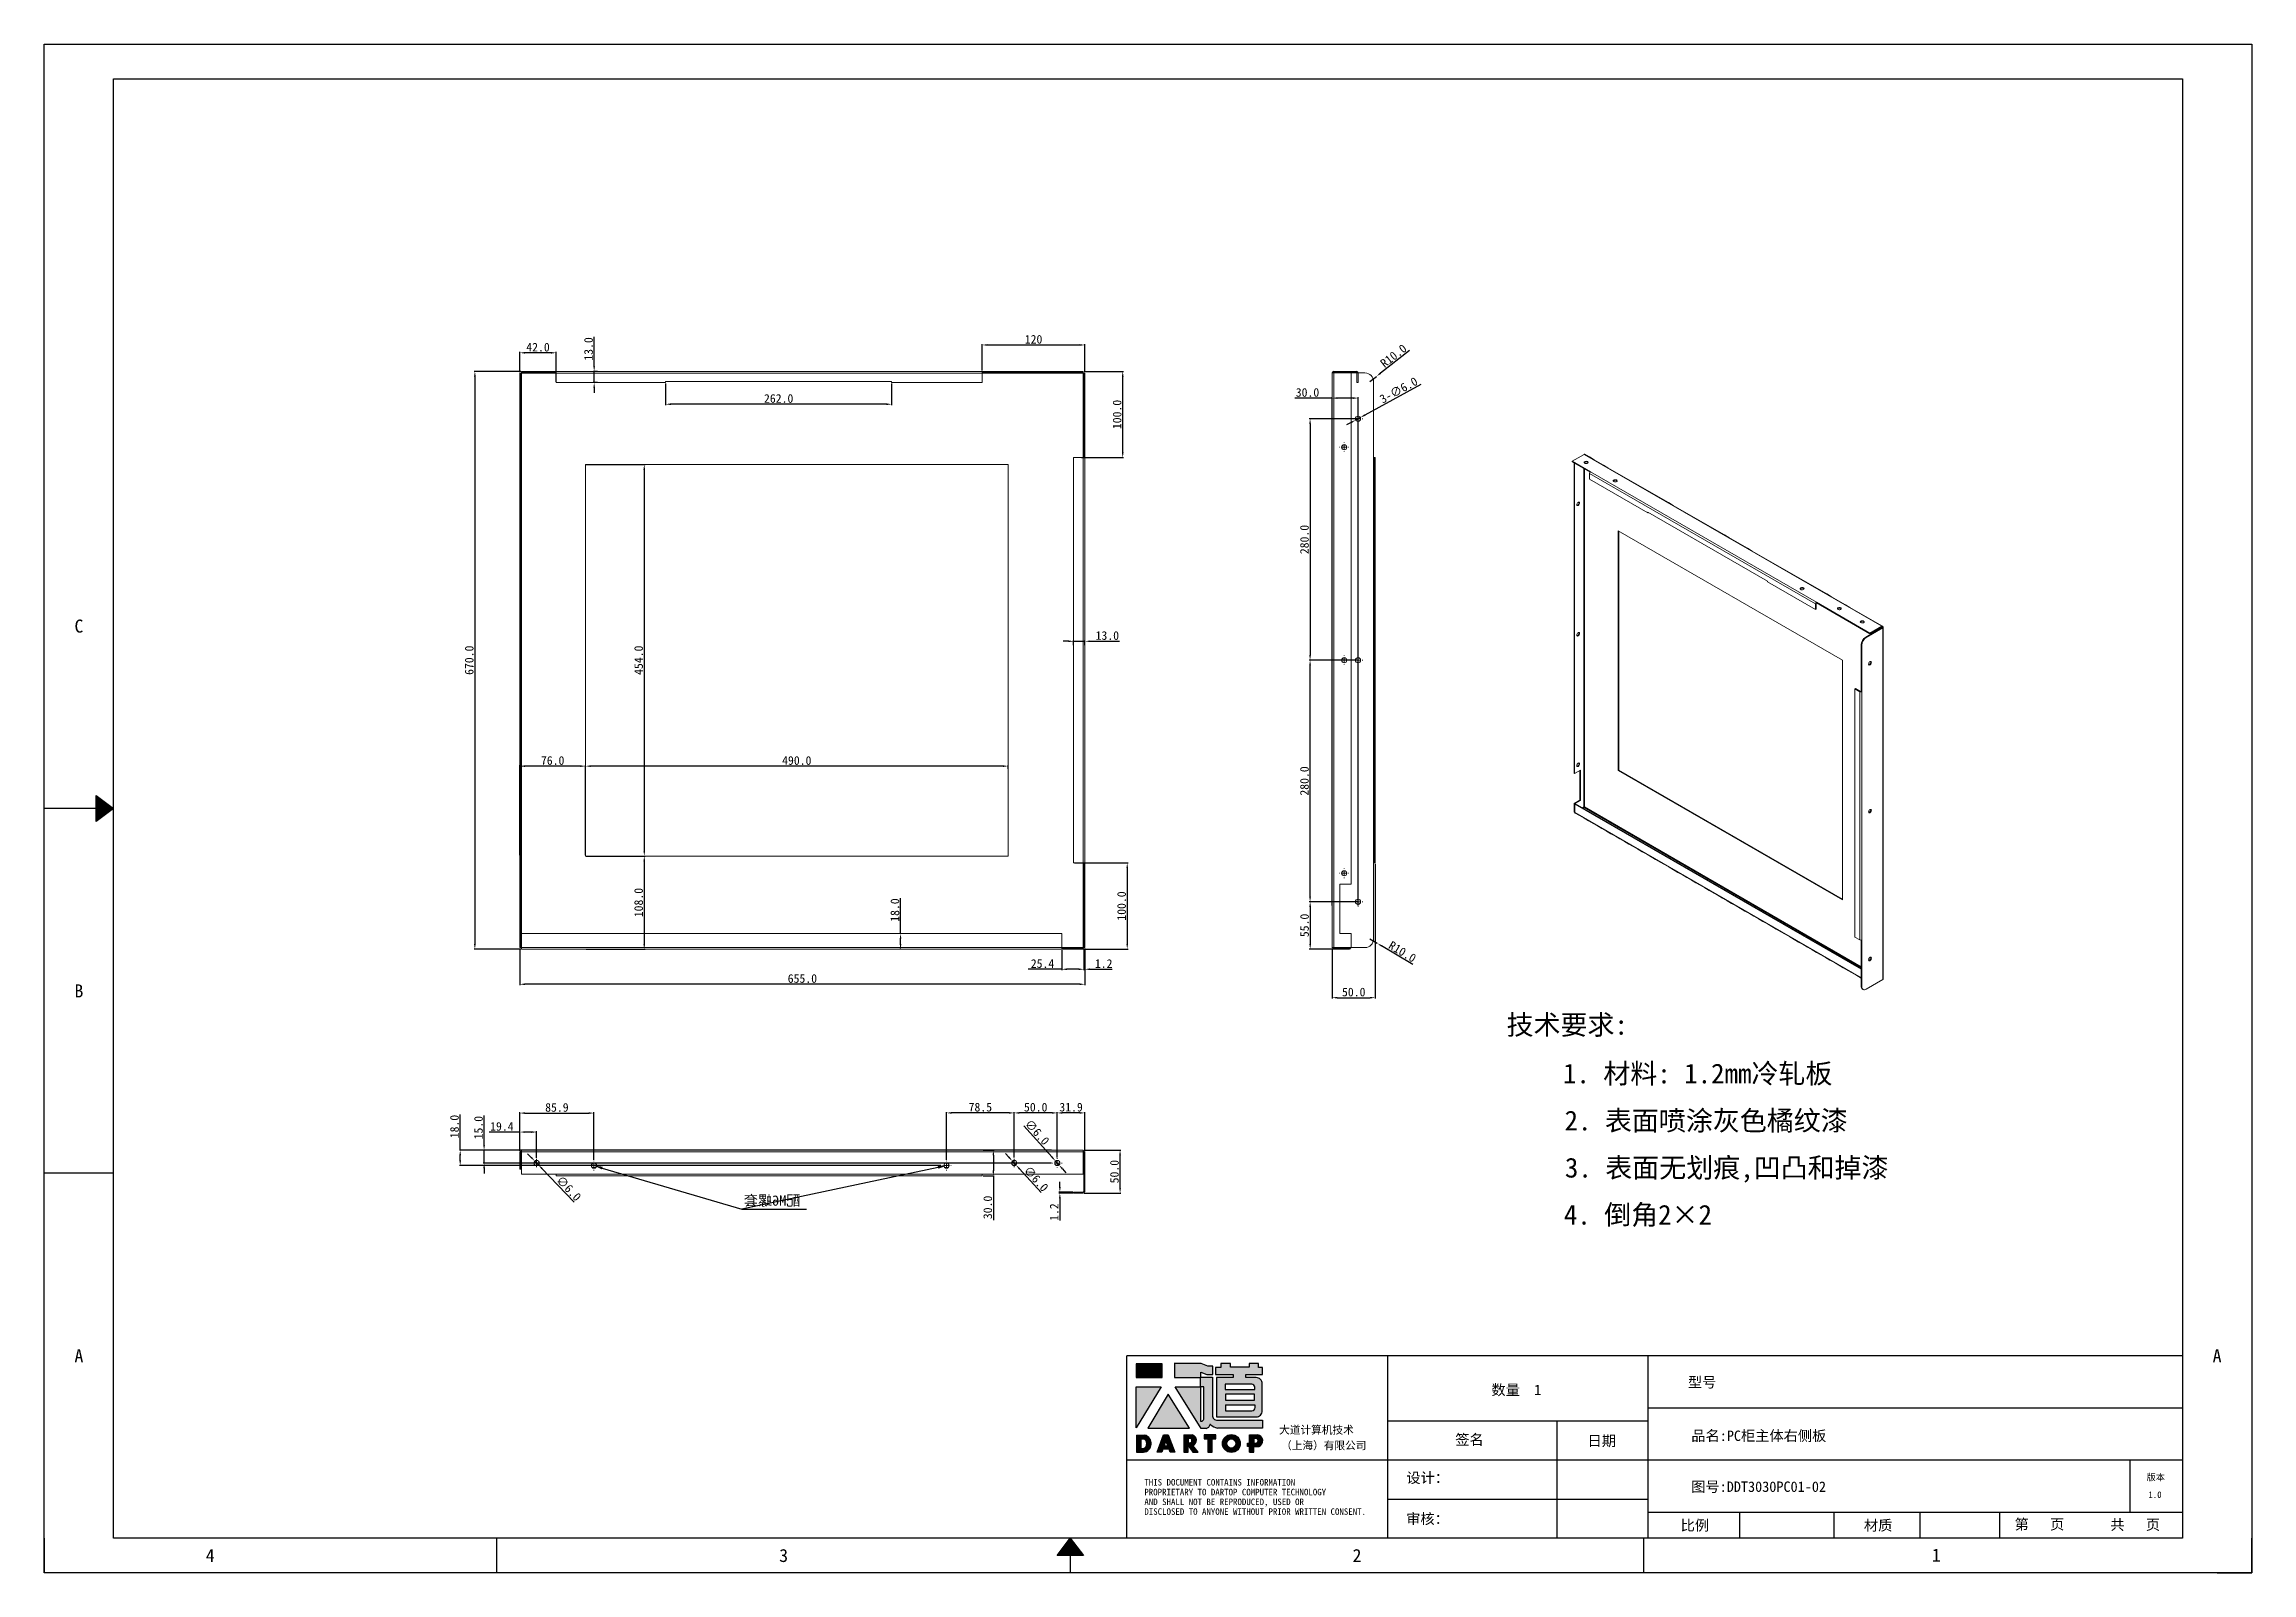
# Model space of a CAD drawing. Header units: millimetres. Extents: x 12436 to 30221, y 8547 to 23793.
# Drawn here: x 18555 to 21114, y 17318 to 19090 of the extents above; entities that cross this region are included whole.
import ezdxf
from ezdxf import colors
from ezdxf.entities.mleader import LeaderData, LeaderLine
from ezdxf.enums import TextEntityAlignment as Align
from ezdxf.math import Vec2, Vec3

# ---------------------------------------------------------------- set-up
doc = ezdxf.new("R2010")
doc.units = ezdxf.units.MM
doc.header["$PDSIZE"] = -1
doc.linetypes.add('DOT', pattern=[0.25, 0, -0.25])
for name, color, linetype in [('4', 7, 'Continuous'), ('FORMAT', 7, 'Continuous'), ('print', 30, 'Continuous')]:
    doc.layers.add(name, color=color, linetype=linetype)
doc.styles.add('Dartop', font='SIMFANG.TTF')
doc.styles.add('HZ', font='SimSun.ttf')
doc.styles.add('hzHT', font='SIMHEI.TTF')
doc.dimstyles.new('副本 ISO-25', dxfattribs={"dimtxt": 10, "dimasz": 6, "dimexe": 1, "dimexo": 1, "dimgap": 1.524, "dimtad": 1, "dimdec": 1, "dimzin": 0, "dimdsep": 46, "dimtxsty": 'Standard', "dimcen": 2.5, "dimclrd": 4, "dimclre": 4, "dimclrt": 4, "dimadec": 0, "dimazin": 0, "dimtfac": 1, "dimtdec": 1, "dimtmove": 0, "dimatfit": 3, "dimfxl": 1, "dimtzin": 0, "dimarcsym": 0})

msp = doc.modelspace()

# ---------------------------------------------------------------- texts
at = {"color": 0}
for s, height, style, p in [('C', 15.108, 'Dartop', (18594.848, 18415.405)), ('B', 15.108, 'Dartop', (18594.848, 17992.38)), ('A', 15.108, 'Dartop', (18594.848, 17569.356)), ('A', 15.108, 'Dartop', (21073.733, 17569.356)), ('数量  1', 12.0864, 'hzHT', (20261.311, 17529.737)), ('型号', 12.0864, 'hzHT', (20476.723, 17538.612)), ('品名:PC柜主体右侧板  ', 12.08642, 'hzHT', (20550.654, 17476.565)), ('签名', 12.0864, 'hzHT', (20207.018, 17472.137)), ('日期', 12.0864, 'hzHT', (20360.38, 17470.65)), ('版本', 7.554, 'hzHT', (21002.646, 17428.437)), ('图号:DDT3030PC01-02', 12.08642, 'hzHT', (20542.2, 17417.488)), ('1.0', 7.554, 'Dartop', (21001.738, 17408.249)), ('比例', 12.0864, 'hzHT', (20468.295, 17372.637)), ('材质', 12.0864, 'hzHT', (20680.795, 17372.637)), ('第   页', 12.0864, 'hzHT', (20867.763, 17373.89)), ('共   页', 12.0864, 'hzHT', (20978.787, 17373.45)), ('4', 15.108, 'Dartop', (18747.097, 17337.699)), ('3', 15.108, 'Dartop', (19411.85, 17337.699)), ('2', 15.108, 'Dartop', (20076.603, 17337.699)), ('1', 15.108, 'Dartop', (20748.243, 17338.179))]:
    msp.add_text(s, height=height, dxfattribs=dict(at, style=style)).set_placement(p, align=Align.MIDDLE_CENTER)
at = {"style": 'HZ'}
for s, p in [('技术要求:', (20320.307, 17953.093)), ('     1. 材料: 1.2mm冷轧板', (20432.548, 17896.607)), ('    2. 表面喷涂灰色橘纹漆', (20450.176, 17842.007)), ('3. 表面无划痕,凹凸和掉漆', (20505.234, 17787.407)), ('4. 倒角2×2         ', (20472.489, 17732.807))]:
    msp.add_text(s, height=22.932, dxfattribs=at).set_placement(p, align=Align.MIDDLE_CENTER)
at = {"color": 0, "style": 'hzHT'}
for s, height, p in [('设计：', 12.0864, (20133.8, 17421.781)), ('THIS DOCUMENT CONTAINS INFORMATION', 7.55401, (19830.089, 17418.805)), ('PROPRIETARY TO DARTOP COMPUTER TECHNOLOGY', 7.55401, (19830.089, 17407.474)), ('AND SHALL NOT BE REPRODUCED, USED OR', 7.55401, (19830.089, 17396.143)), ('DISCLOSED TO ANYONE WITHOUT PRIOR WRITTEN CONSENT.', 7.55401, (19830.089, 17384.812)), ('审核：', 12.0864, (20133.62, 17374.186))]:
    msp.add_text(s, height=height, dxfattribs=at).set_placement(p)
at = {"layer": '4', "color": 0, "style": 'hzHT'}
for s, p in [('大道计算机技术', (19986.327, 17478.805)), ('（上海）有限公司', (19988.608, 17460.738))]:
    msp.add_text(s, height=9.0648, dxfattribs=at).set_placement(p)

# ---------------------------------------------------------------- blocks, each defined once
blk = doc.blocks.new('*U14')
at = {"color": 254, "linetype": 'Continuous', "extrusion": (0, 0, -1)}
for points in [[(-17, 0.333), (-16.812, 0.25), (-17, 0.5)], [(-17, 0.333), (-17.188, 0.25), (-16.812, 0.25)], [(-17, 0.333), (-17, 0.5), (-17.188, 0.25)]]:
    blk.add_solid(points, dxfattribs=at)
blk = doc.blocks.new('*U13')
at = {"color": 254, "linetype": 'Continuous', "extrusion": (0, 0, -1)}
for points in [[(-0.833, 11), (-0.75, 10.812), (-0.75, 11.188)], [(-0.833, 11), (-0.75, 11.188), (-1, 11)], [(-0.833, 11), (-1, 11), (-0.75, 10.812)]]:
    blk.add_solid(points, dxfattribs=at)
blk = doc.blocks.new('dadao')
for p, q in [((48, 19.2), (44.9, 10.4)), ((44.9, 10.4), (51.2, 10.4)), ((51.2, 10.4), (48, 19.2))]:
    blk.add_line(p, q)
for points in [[(41.8, 121.6), (41.8, 143.7), (-0.4, 143.7), (-0.4, 121.6), (41.8, 121.6)], [(104.8, 122), (104.8, 130.3), (114.1, 126.3), (124.2, 126.3), (124.2, 139.6), (115.9, 139.6), (105.1, 143.9), (61.5, 143.9)], [(61.7, 144), (61.7, 121.3), (103.9, 121.3)], [(113.4, 38.7), (105.1, 38.7), (63, 106.5), (103.9, 106.5), (103.9, 120.9), (103.9, 121.3)], [(109.7, 53.6), (109.7, 106.2), (104.3, 106.2), (104.3, 50.4), (106.6, 50.4)], [(144.6, 94.4), (144.6, 84.8), (192, 84.8), (192, 94.1), (144.9, 94.1)], [(120.2, 45), (119.5, 45), (119.5, 44.6)], [(0, 28), (0, 0), (11.8, 0)], [(0.1, 28), (14, 28)], [(7.1, 21.8), (7.1, 6.1), (12, 6.1)], [(7.1, 21.8), (11.4, 21.8)], [(76.8, 28.2), (76.8, 0), (84.1, 0), (84.1, 11.1), (91.6, -0.1), (100.3, -0.1), (91.7, 11.1)], [(76.8, 28.2), (90.6, 28.2)], [(84, 22.7), (84, 15.3), (87.2, 15.3)], [(84, 22.7), (87.3, 22.7)], [(183.7, 0), (183.7, 9.6), (180.6, 9.6), (180.6, 14.9), (183.8, 14.9), (183.8, 28.1), (196.1, 28.1), (196.5, 28.1)], [(183.7, 0), (190.9, 0), (190.9, 9.6), (198.8, 9.6)], [(194.9, 22.3), (190.8, 22.3), (190.8, 15), (194.4, 15)]]:
    blk.add_lwpolyline(points)
blk.add_lwpolyline([(137.1, 144.2), (137.1, 137.9), (128.3, 137.9), (128.3, 126.5), (157.3, 126.5), (157.3, 121.5), (130.3, 121.5), (130.3, 57.5), (194.4, 57.5, 0.414214), (204.4, 67.5), (204.4, 111.3, 0.414214), (194.4, 121.3), (177.5, 121.3), (177.5, 126.3), (204.7, 126.3), (204.7, 137.7), (198.2, 137.7), (198.2, 143.9), (183.3, 143.9), (183.3, 138), (153, 138), (153, 144.2), (137.1, 144.2)], format="xyb", close=True)
for points in [[(104.8, 122), (123.4, 122), (123.4, 60, 0.414214), (131.4, 52), (204.8, 52), (204.8, 39.1), (131.7, 39.1)], [(144.3, 110.8), (144.3, 101.8), (192.3, 101.8), (192.3, 105.5, 0.414214), (187.3, 110.5), (144.3, 110.5)], [(144.6, 77), (144.6, 67.5), (187.6, 67.5, 0.414214), (192.6, 72.5), (192.6, 76.4), (144.6, 76.4)]]:
    blk.add_lwpolyline(points, format="xyb")
for points in [[(-0.3, 106.2), (40.4, 106.2), (-0.3, 39.7), (-0.3, 106.2)], [(51.7, 94.1), (18.4, 39.3), (86.2, 39.3)], [(43.8, 28.2), (51.8, 28.2), (62.6, -0.1), (55, -0.1), (53.2, 5), (42.9, 5), (41.1, 0), (33.6, 0)], [(110, 28.1), (110, 21.9), (116, 21.9), (116, -0.1), (123.2, -0.1), (123.2, 22), (129.2, 22), (129.2, 28.1), (110, 28.1)]]:
    blk.add_lwpolyline(points, close=True)
for radius in [14.5, 7.44]:
    blk.add_circle((154.2, 14.2), radius)
for centre, radius, start, end in [((99.2, 60.7), 12.6, 305.6399, 325.969), ((111.6, 46.7), 8.19, 282.9811, 347.6627), ((136, 61.7), 22.9, 226.7358, 259.3209), ((8.5, 13.9), 8.49, 294.2143, 69.7177), ((9.6, 14.2), 14.4, 278.6604, 72.3203), ((86.4, 19), 3.8, 282.527, 76.7196), ((88.6, 19.4), 8.95, 290.6073, 77.2124), ((193.7, 18.7), 3.8, 280.9891, 72.5513), ((195.7, 18.6), 9.51, 288.8959, 85.2442)]:
    blk.add_arc(centre, radius, start, end)
blk = doc.blocks.new('SW_CENTERMARKSYMBOL_0')
at = {"color": 0, "linetype": 'Continuous', "lineweight": 0}
for p, q in [((-5, 0), (-5.5, 0)), ((0, 0), (-2.5, 0)), ((0, 5), (0, 5.5)), ((0, 0), (0, 2.5)), ((0, 0), (0, -2.5)), ((0, 0), (2.5, 0)), ((5, 0), (5.5, 0)), ((0, -5), (0, -5.5))]:
    blk.add_line(p, q, dxfattribs=at)
blk = doc.blocks.new('SW_CENTERMARKSYMBOL_1')
at = {"color": 0, "linetype": 'Continuous', "lineweight": 0}
for p, q in [((-2.5, 0), (-4.9, 0)), ((0, 0), (-2.5, 0)), ((0, 2.5), (0, 4.9)), ((0, 0), (0, 2.5)), ((0, 0), (0, -2.5)), ((0, 0), (2.5, 0)), ((2.5, 0), (4.9, 0)), ((0, -2.5), (0, -4.9))]:
    blk.add_line(p, q, dxfattribs=at)
blk = doc.blocks.new('SW_CENTERMARKSYMBOL_2')
at = {"color": 0, "linetype": 'Continuous', "lineweight": 0}
for p, q in [((-2.5, 0), (-4.9, 0)), ((0, 0), (-2.5, 0)), ((0, 2.5), (0, 4.9)), ((0, 0), (0, 2.5)), ((0, 0), (0, -2.5)), ((0, 0), (2.5, 0)), ((2.5, 0), (4.9, 0)), ((0, -2.5), (0, -4.9))]:
    blk.add_line(p, q, dxfattribs=at)
blk = doc.blocks.new('SW_CENTERMARKSYMBOL_3')
at = {"color": 0, "linetype": 'Continuous', "lineweight": 0}
for p, q in [((-5, 0), (-5.5, 0)), ((0, 0), (-2.5, 0)), ((0, 5), (0, 5.5)), ((0, 0), (0, 2.5)), ((0, 0), (0, -2.5)), ((0, 0), (2.5, 0)), ((5, 0), (5.5, 0)), ((0, -5), (0, -5.5))]:
    blk.add_line(p, q, dxfattribs=at)
blk = doc.blocks.new('SW_CENTERMARKSYMBOL_4')
at = {"color": 0, "linetype": 'Continuous', "lineweight": 0}
for p, q in [((-5, 0), (-5.5, 0)), ((0, 0), (-2.5, 0)), ((0, 5), (0, 5.5)), ((0, 0), (0, 2.5)), ((0, 0), (0, -2.5)), ((0, 0), (2.5, 0)), ((5, 0), (5.5, 0)), ((0, -5), (0, -5.5))]:
    blk.add_line(p, q, dxfattribs=at)
blk = doc.blocks.new('*D314')
at = {"color": 4, "lineweight": -2}
for p, q in [((19107, 18710.8), (19052.9, 18710.8)), ((19053.9, 18704.8), (19053.9, 18046.8)), ((19107, 18040.8), (19052.9, 18040.8))]:
    blk.add_line(p, q, dxfattribs=at)
at = {"color": 4}
for points in [[(19052.9, 18704.8), (19054.9, 18704.8), (19053.9, 18710.8)], [(19052.9, 18046.8), (19054.9, 18046.8), (19053.9, 18040.8)]]:
    blk.add_solid(points, dxfattribs=at)
at = {"layer": 'Defpoints', "color": 0}
for p in [(19108, 18710.8), (19053.9, 18040.8), (19108, 18040.8)]:
    blk.add_point(p, dxfattribs=at)
at = {"color": 4, "insert": (19047.4, 18375.8), "char_height": 10, "attachment_point": 5, "rotation": 90}
blk.add_mtext('670.0', dxfattribs=at)
blk = doc.blocks.new('*D315')
at = {"color": 4, "lineweight": -2}
for p, q in [((19106.1, 18041.7), (19106.1, 17999.1)), ((19761.1, 18041.7), (19761.1, 17999.1)), ((19755.1, 18000.1), (19112.1, 18000.1))]:
    blk.add_line(p, q, dxfattribs=at)
at = {"color": 4}
for points in [[(19112.1, 18001.1), (19112.1, 17999.1), (19106.1, 18000.1)], [(19755.1, 18001.1), (19755.1, 17999.1), (19761.1, 18000.1)]]:
    blk.add_solid(points, dxfattribs=at)
at = {"layer": 'Defpoints', "color": 0}
for p in [(19106.1, 18042.7), (19761.1, 18042.7), (19106.1, 18000.1)]:
    blk.add_point(p, dxfattribs=at)
at = {"color": 4, "insert": (19433.6, 18006.7), "char_height": 10, "attachment_point": 5}
blk.add_mtext('655.0', dxfattribs=at)
blk = doc.blocks.new('*D316')
at = {"color": 4, "lineweight": -2}
for p, q in [((19760.1, 18710.8), (19806, 18710.8)), ((19805, 18616.8), (19805, 18704.8)), ((19757.1, 18610.8), (19806, 18610.8))]:
    blk.add_line(p, q, dxfattribs=at)
at = {"color": 4}
for points in [[(19804, 18704.8), (19806, 18704.8), (19805, 18710.8)], [(19804, 18616.8), (19806, 18616.8), (19805, 18610.8)]]:
    blk.add_solid(points, dxfattribs=at)
at = {"layer": 'Defpoints', "color": 0}
for p in [(19759.1, 18710.8), (19805, 18710.8), (19756.1, 18610.8)]:
    blk.add_point(p, dxfattribs=at)
at = {"color": 4, "insert": (19798.5, 18660.8), "char_height": 10, "attachment_point": 5, "rotation": 90}
blk.add_mtext('100.0', dxfattribs=at)
blk = doc.blocks.new('*D317')
at = {"color": 4, "lineweight": -2}
for p, q in [((19749.1, 18140.8), (19811.2, 18140.8)), ((19810.2, 18134.8), (19810.2, 18046.8)), ((19760.1, 18040.8), (19811.2, 18040.8))]:
    blk.add_line(p, q, dxfattribs=at)
at = {"color": 4}
for points in [[(19809.2, 18134.8), (19811.2, 18134.8), (19810.2, 18140.8)], [(19809.2, 18046.8), (19811.2, 18046.8), (19810.2, 18040.8)]]:
    blk.add_solid(points, dxfattribs=at)
at = {"layer": 'Defpoints', "color": 0}
for p in [(19748.1, 18140.8), (19759.1, 18040.8), (19810.2, 18040.8)]:
    blk.add_point(p, dxfattribs=at)
at = {"color": 4, "insert": (19803.7, 18090.8), "char_height": 10, "attachment_point": 5, "rotation": 90}
blk.add_mtext('100.0', dxfattribs=at)
blk = doc.blocks.new('*D318')
at = {"color": 4, "lineweight": -2}
for p, q in [((19742.1, 18397.8), (19736.1, 18397.8)), ((19748.1, 18393.1), (19748.1, 18398.8)), ((19748.1, 18397.8), (19761.1, 18397.8)), ((19761.1, 18393.1), (19761.1, 18398.8)), ((19767.1, 18397.8), (19801.1, 18397.8))]:
    blk.add_line(p, q, dxfattribs=at)
at = {"color": 4}
for points in [[(19742.1, 18398.8), (19742.1, 18396.8), (19748.1, 18397.8)], [(19767.1, 18398.8), (19767.1, 18396.8), (19761.1, 18397.8)]]:
    blk.add_solid(points, dxfattribs=at)
at = {"layer": 'Defpoints', "color": 0}
for p in [(19748.1, 18392.1), (19761.1, 18397.8), (19761.1, 18392.1)]:
    blk.add_point(p, dxfattribs=at)
at = {"color": 4, "insert": (19787.1, 18404.4), "char_height": 10, "attachment_point": 5}
blk.add_mtext('13.0', dxfattribs=at)
blk = doc.blocks.new('*D319')
at = {"color": 4, "lineweight": -2}
for p, q in [((19275.1, 18696.8), (19275.1, 18671.7)), ((19537.1, 18696.8), (19537.1, 18671.7)), ((19531.1, 18672.7), (19281.1, 18672.7))]:
    blk.add_line(p, q, dxfattribs=at)
at = {"color": 4}
for points in [[(19281.1, 18673.7), (19281.1, 18671.7), (19275.1, 18672.7)], [(19531.1, 18673.7), (19531.1, 18671.7), (19537.1, 18672.7)]]:
    blk.add_solid(points, dxfattribs=at)
at = {"layer": 'Defpoints', "color": 0}
for p in [(19275.1, 18697.8), (19537.1, 18697.8), (19275.1, 18672.7)]:
    blk.add_point(p, dxfattribs=at)
at = {"color": 4, "insert": (19406.1, 18679.3), "char_height": 10, "attachment_point": 5}
blk.add_mtext('262.0', dxfattribs=at)
blk = doc.blocks.new('*D320')
at = {"color": 4, "lineweight": -2}
for p, q in [((19642.1, 18711.8), (19642.1, 18742.4)), ((19648.1, 18741.4), (19755.1, 18741.4)), ((19761.1, 18709.9), (19761.1, 18742.4))]:
    blk.add_line(p, q, dxfattribs=at)
at = {"color": 4}
for points in [[(19648.1, 18742.4), (19648.1, 18740.4), (19642.1, 18741.4)], [(19755.1, 18742.4), (19755.1, 18740.4), (19761.1, 18741.4)]]:
    blk.add_solid(points, dxfattribs=at)
at = {"layer": 'Defpoints', "color": 0}
for p in [(19761.1, 18741.4), (19642.1, 18710.8), (19761.1, 18708.9)]:
    blk.add_point(p, dxfattribs=at)
at = {"color": 4, "insert": (19701.6, 18747.9), "char_height": 10, "attachment_point": 5}
blk.add_mtext('120', dxfattribs=at)
blk = doc.blocks.new('*D321')
at = {"color": 4, "lineweight": -2}
for p, q in [((19106.1, 18709.9), (19106.1, 18733.3)), ((19142.1, 18732.3), (19112.1, 18732.3)), ((19148.1, 18698.8), (19148.1, 18733.3))]:
    blk.add_line(p, q, dxfattribs=at)
at = {"color": 4}
for points in [[(19112.1, 18733.3), (19112.1, 18731.3), (19106.1, 18732.3)], [(19142.1, 18733.3), (19142.1, 18731.3), (19148.1, 18732.3)]]:
    blk.add_solid(points, dxfattribs=at)
at = {"layer": 'Defpoints', "color": 0}
for p in [(19106.1, 18732.3), (19106.1, 18708.9), (19148.1, 18697.8)]:
    blk.add_point(p, dxfattribs=at)
at = {"color": 4, "insert": (19127.1, 18738.8), "char_height": 10, "attachment_point": 5}
blk.add_mtext('42.0', dxfattribs=at)
blk = doc.blocks.new('*D322')
at = {"color": 4, "lineweight": -2}
for p, q in [((19183.1, 18602.8), (19251.3, 18602.8)), ((19250.3, 18596.8), (19250.3, 18154.8)), ((19183.1, 18148.8), (19251.3, 18148.8))]:
    blk.add_line(p, q, dxfattribs=at)
at = {"color": 4}
for points in [[(19249.3, 18596.8), (19251.3, 18596.8), (19250.3, 18602.8)], [(19249.3, 18154.8), (19251.3, 18154.8), (19250.3, 18148.8)]]:
    blk.add_solid(points, dxfattribs=at)
at = {"layer": 'Defpoints', "color": 0}
for p in [(19182.1, 18602.8), (19182.1, 18148.8), (19250.3, 18148.8)]:
    blk.add_point(p, dxfattribs=at)
at = {"color": 4, "insert": (19243.8, 18375.8), "char_height": 10, "attachment_point": 5, "rotation": 90}
blk.add_mtext('454.0', dxfattribs=at)
blk = doc.blocks.new('*D323')
at = {"color": 4, "lineweight": -2}
for p, q in [((19182.1, 18249.9), (19182.1, 18254)), ((19666.1, 18253), (19188.1, 18253)), ((19672.1, 18249.9), (19672.1, 18254))]:
    blk.add_line(p, q, dxfattribs=at)
at = {"color": 4}
for points in [[(19188.1, 18254), (19188.1, 18252), (19182.1, 18253)], [(19666.1, 18254), (19666.1, 18252), (19672.1, 18253)]]:
    blk.add_solid(points, dxfattribs=at)
at = {"layer": 'Defpoints', "color": 0}
for p in [(19182.1, 18253), (19182.1, 18248.9), (19672.1, 18248.9)]:
    blk.add_point(p, dxfattribs=at)
at = {"color": 4, "insert": (19427.1, 18259.5), "char_height": 10, "attachment_point": 5}
blk.add_mtext('490.0', dxfattribs=at)
blk = doc.blocks.new('*D324')
at = {"color": 4, "lineweight": -2}
for p, q in [((19106.1, 18149.8), (19106.1, 18254)), ((19176.1, 18253), (19112.1, 18253)), ((19182.1, 18149.8), (19182.1, 18254))]:
    blk.add_line(p, q, dxfattribs=at)
at = {"color": 4}
for points in [[(19112.1, 18254), (19112.1, 18252), (19106.1, 18253)], [(19176.1, 18254), (19176.1, 18252), (19182.1, 18253)]]:
    blk.add_solid(points, dxfattribs=at)
at = {"layer": 'Defpoints', "color": 0}
for p in [(19106.1, 18253), (19106.1, 18148.8), (19182.1, 18148.8)]:
    blk.add_point(p, dxfattribs=at)
at = {"color": 4, "insert": (19144.1, 18259.5), "char_height": 10, "attachment_point": 5}
blk.add_mtext('76.0', dxfattribs=at)
blk = doc.blocks.new('*D325')
at = {"color": 4, "lineweight": -2}
for p, q in [((19183.1, 18148.8), (19251.3, 18148.8)), ((19250.3, 18142.8), (19250.3, 18046.8)), ((19183.1, 18040.8), (19251.3, 18040.8))]:
    blk.add_line(p, q, dxfattribs=at)
at = {"color": 4}
for points in [[(19249.3, 18142.8), (19251.3, 18142.8), (19250.3, 18148.8)], [(19249.3, 18046.8), (19251.3, 18046.8), (19250.3, 18040.8)]]:
    blk.add_solid(points, dxfattribs=at)
at = {"layer": 'Defpoints', "color": 0}
for p in [(19182.1, 18148.8), (19182.1, 18040.8), (19250.3, 18040.8)]:
    blk.add_point(p, dxfattribs=at)
at = {"color": 4, "insert": (19243.8, 18094.8), "char_height": 10, "attachment_point": 5, "rotation": 90}
blk.add_mtext('108.0', dxfattribs=at)
blk = doc.blocks.new('*D326')
at = {"color": 4, "lineweight": -2}
for p, q in [((19760.1, 17807.8), (19802.9, 17807.8)), ((19801.9, 17763.8), (19801.9, 17801.8)), ((19760.1, 17757.8), (19802.9, 17757.8))]:
    blk.add_line(p, q, dxfattribs=at)
at = {"color": 4}
for points in [[(19800.9, 17801.8), (19802.9, 17801.8), (19801.9, 17807.8)], [(19800.9, 17763.8), (19802.9, 17763.8), (19801.9, 17757.8)]]:
    blk.add_solid(points, dxfattribs=at)
at = {"layer": 'Defpoints', "color": 0}
for p in [(19759.1, 17807.8), (19801.9, 17807.8), (19759.1, 17757.8)]:
    blk.add_point(p, dxfattribs=at)
at = {"color": 4, "insert": (19795.4, 17782.8), "char_height": 10, "attachment_point": 5, "rotation": 90}
blk.add_mtext('50.0', dxfattribs=at)
blk = doc.blocks.new('*D327')
at = {"color": 4, "lineweight": -2}
for p, q in [((19643.1, 17807.8), (19656, 17807.8)), ((19655, 17801.8), (19655, 17783.8)), ((19643.1, 17777.8), (19656, 17777.8)), ((19655, 17777.8), (19655, 17726.5))]:
    blk.add_line(p, q, dxfattribs=at)
at = {"color": 4}
for points in [[(19654, 17801.8), (19656, 17801.8), (19655, 17807.8)], [(19654, 17783.8), (19656, 17783.8), (19655, 17777.8)]]:
    blk.add_solid(points, dxfattribs=at)
at = {"layer": 'Defpoints', "color": 0}
for p in [(19642.1, 17807.8), (19655, 17807.8), (19642.1, 17777.8)]:
    blk.add_point(p, dxfattribs=at)
at = {"color": 4, "insert": (19648.5, 17741.3), "char_height": 10, "attachment_point": 5, "rotation": 90}
blk.add_mtext('30.0', dxfattribs=at)
blk = doc.blocks.new('*D328')
at = {"color": 4, "lineweight": -2}
for p, q in [((19064.6, 17813.8), (19064.6, 17847.8)), ((19722.6, 17807.8), (19063.6, 17807.8)), ((19722.6, 17792.8), (19063.6, 17792.8)), ((19064.6, 17792.8), (19064.6, 17807.8)), ((19064.6, 17786.8), (19064.6, 17780.8))]:
    blk.add_line(p, q, dxfattribs=at)
at = {"color": 4}
for points in [[(19063.6, 17813.8), (19065.6, 17813.8), (19064.6, 17807.8)], [(19063.6, 17786.8), (19065.6, 17786.8), (19064.6, 17792.8)]]:
    blk.add_solid(points, dxfattribs=at)
at = {"layer": 'Defpoints', "color": 0}
for p in [(19064.6, 17807.8), (19723.6, 17807.8), (19723.6, 17792.8)]:
    blk.add_point(p, dxfattribs=at)
at = {"color": 4, "insert": (19058.1, 17833.8), "char_height": 10, "attachment_point": 5, "rotation": 90}
blk.add_mtext('15.0', dxfattribs=at)
blk = doc.blocks.new('*D329')
at = {"color": 4, "lineweight": -2}
for p, q in [((19036.9, 17807.8), (19036.9, 17849.1)), ((19594.1, 17807.8), (19035.9, 17807.8)), ((19594.1, 17789.8), (19035.9, 17789.8)), ((19036.9, 17795.8), (19036.9, 17801.8))]:
    blk.add_line(p, q, dxfattribs=at)
at = {"color": 4}
for points in [[(19035.9, 17801.8), (19037.9, 17801.8), (19036.9, 17807.8)], [(19035.9, 17795.8), (19037.9, 17795.8), (19036.9, 17789.8)]]:
    blk.add_solid(points, dxfattribs=at)
at = {"layer": 'Defpoints', "color": 0}
for p in [(19036.9, 17807.8), (19595.1, 17807.8), (19595.1, 17789.8)]:
    blk.add_point(p, dxfattribs=at)
at = {"color": 4, "insert": (19030.3, 17835.1), "char_height": 10, "attachment_point": 5, "rotation": 90}
blk.add_mtext('18.0', dxfattribs=at)
blk = doc.blocks.new('*D330')
at = {"color": 4, "lineweight": -2}
for p, q in [((19690.5, 17835.8), (19723.1, 17799.5)), ((19731.1, 17790.5), (19727.1, 17795)), ((19735.2, 17786.1), (19739.2, 17781.6))]:
    blk.add_line(p, q, dxfattribs=at)
at = {"color": 4}
for points in [[(19723.9, 17800.1), (19722.4, 17798.8), (19727.1, 17795)], [(19735.9, 17786.8), (19734.4, 17785.4), (19731.1, 17790.5)]]:
    blk.add_solid(points, dxfattribs=at)
at = {"layer": 'Defpoints', "color": 0}
for p in [(19727.1, 17795), (19731.1, 17790.5)]:
    blk.add_point(p, dxfattribs=at)
at = {"color": 4, "insert": (19705.8, 17828.5), "char_height": 10, "attachment_point": 5, "rotation": 311.9604}
blk.add_mtext('∅6.0', dxfattribs=at)
blk = doc.blocks.new('*D331')
at = {"color": 4, "lineweight": -2}
for p, q in [((19673.1, 17799.4), (19669, 17803.9)), ((19677.1, 17795), (19681.2, 17790.6)), ((19710.4, 17758.5), (19685.2, 17786.1))]:
    blk.add_line(p, q, dxfattribs=at)
at = {"color": 4}
for points in [[(19673.8, 17800.1), (19672.3, 17798.8), (19677.1, 17795)], [(19685.9, 17786.8), (19684.5, 17785.5), (19681.2, 17790.6)]]:
    blk.add_solid(points, dxfattribs=at)
at = {"layer": 'Defpoints', "color": 0}
for p in [(19677.1, 17795), (19681.2, 17790.6)]:
    blk.add_point(p, dxfattribs=at)
at = {"color": 4, "insert": (19704.6, 17774.5), "char_height": 10, "attachment_point": 5, "rotation": 312.3811}
blk.add_mtext('∅6.0', dxfattribs=at)
blk = doc.blocks.new('*D332')
at = {"color": 4, "lineweight": -2}
for p, q in [((19119.3, 17799.3), (19115.1, 17803.6)), ((19123.4, 17794.9), (19127.6, 17790.6)), ((19168.9, 17747.4), (19131.7, 17786.3))]:
    blk.add_line(p, q, dxfattribs=at)
at = {"color": 4}
for points in [[(19120, 17800), (19118.6, 17798.6), (19123.4, 17794.9)], [(19132.5, 17787), (19131, 17785.6), (19127.6, 17790.6)]]:
    blk.add_solid(points, dxfattribs=at)
at = {"layer": 'Defpoints', "color": 0}
for p in [(19123.4, 17794.9), (19127.6, 17790.6)]:
    blk.add_point(p, dxfattribs=at)
at = {"color": 4, "insert": (19162.8, 17763.3), "char_height": 10, "attachment_point": 5, "rotation": 313.7345}
blk.add_mtext('∅6.0', dxfattribs=at)
blk = doc.blocks.new('*D333')
at = {"color": 4, "lineweight": -2}
for p, q in [((19729.1, 17799.3), (19729.1, 17851.9)), ((19755.1, 17850.9), (19735.1, 17850.9)), ((19761.1, 17806.8), (19761.1, 17851.9))]:
    blk.add_line(p, q, dxfattribs=at)
at = {"color": 4}
for points in [[(19735.1, 17851.9), (19735.1, 17849.9), (19729.1, 17850.9)], [(19755.1, 17851.9), (19755.1, 17849.9), (19761.1, 17850.9)]]:
    blk.add_solid(points, dxfattribs=at)
at = {"layer": 'Defpoints', "color": 0}
for p in [(19729.1, 17850.9), (19729.1, 17798.3), (19761.1, 17805.8)]:
    blk.add_point(p, dxfattribs=at)
at = {"color": 4, "insert": (19745.1, 17857.5), "char_height": 10, "attachment_point": 5}
blk.add_mtext('31.9', dxfattribs=at)
blk = doc.blocks.new('*D334')
at = {"color": 4, "lineweight": -2}
for p, q in [((19679.1, 17799.3), (19679.1, 17851.9)), ((19723.1, 17850.9), (19685.1, 17850.9)), ((19729.1, 17799.3), (19729.1, 17851.9))]:
    blk.add_line(p, q, dxfattribs=at)
at = {"color": 4}
for points in [[(19685.1, 17851.9), (19685.1, 17849.9), (19679.1, 17850.9)], [(19723.1, 17851.9), (19723.1, 17849.9), (19729.1, 17850.9)]]:
    blk.add_solid(points, dxfattribs=at)
at = {"layer": 'Defpoints', "color": 0}
for p in [(19679.1, 17850.9), (19679.1, 17798.3), (19729.1, 17798.3)]:
    blk.add_point(p, dxfattribs=at)
at = {"color": 4, "insert": (19704.1, 17857.5), "char_height": 10, "attachment_point": 5}
blk.add_mtext('50.0', dxfattribs=at)
blk = doc.blocks.new('*D335')
at = {"color": 4, "lineweight": -2}
for p, q in [((19600.6, 17796.3), (19600.6, 17851.9)), ((19673.1, 17850.9), (19606.6, 17850.9)), ((19679.1, 17799.3), (19679.1, 17851.9))]:
    blk.add_line(p, q, dxfattribs=at)
at = {"color": 4}
for points in [[(19606.6, 17851.9), (19606.6, 17849.9), (19600.6, 17850.9)], [(19673.1, 17851.9), (19673.1, 17849.9), (19679.1, 17850.9)]]:
    blk.add_solid(points, dxfattribs=at)
at = {"layer": 'Defpoints', "color": 0}
for p in [(19600.6, 17850.9), (19600.6, 17795.3), (19679.1, 17798.3)]:
    blk.add_point(p, dxfattribs=at)
at = {"color": 4, "insert": (19639.9, 17857.5), "char_height": 10, "attachment_point": 5}
blk.add_mtext('78.5', dxfattribs=at)
blk = doc.blocks.new('*D336')
at = {"color": 4, "lineweight": -2}
for p, q in [((19106.1, 17806.8), (19106.1, 17851.7)), ((19112.1, 17850.7), (19186, 17850.7)), ((19192, 17796.3), (19192, 17851.7))]:
    blk.add_line(p, q, dxfattribs=at)
at = {"color": 4}
for points in [[(19112.1, 17851.7), (19112.1, 17849.7), (19106.1, 17850.7)], [(19186, 17851.7), (19186, 17849.7), (19192, 17850.7)]]:
    blk.add_solid(points, dxfattribs=at)
at = {"layer": 'Defpoints', "color": 0}
for p in [(19192, 17850.7), (19106.1, 17805.8), (19192, 17795.3)]:
    blk.add_point(p, dxfattribs=at)
at = {"color": 4, "insert": (19149, 17857.2), "char_height": 10, "attachment_point": 5}
blk.add_mtext('85.9', dxfattribs=at)
blk = doc.blocks.new('*D337')
at = {"color": 4, "lineweight": -2}
for p, q in [((19106.1, 17828.7), (19070.4, 17828.7)), ((19106.1, 17806.8), (19106.1, 17829.7)), ((19119.5, 17828.7), (19112.1, 17828.7)), ((19125.5, 17798.7), (19125.5, 17829.7))]:
    blk.add_line(p, q, dxfattribs=at)
at = {"color": 4}
for points in [[(19112.1, 17829.7), (19112.1, 17827.7), (19106.1, 17828.7)], [(19119.5, 17829.7), (19119.5, 17827.7), (19125.5, 17828.7)]]:
    blk.add_solid(points, dxfattribs=at)
at = {"layer": 'Defpoints', "color": 0}
for p in [(19106.1, 17828.7), (19106.1, 17805.8), (19125.5, 17797.7)]:
    blk.add_point(p, dxfattribs=at)
at = {"color": 4, "insert": (19085.2, 17835.2), "char_height": 10, "attachment_point": 5}
blk.add_mtext('19.4', dxfattribs=at)
blk = doc.blocks.new('*D338')
at = {"color": 4, "lineweight": -2}
for p, q in [((19192.2, 18716.8), (19192.2, 18750.8)), ((19196, 18710.8), (19191.2, 18710.8)), ((19192.2, 18697.8), (19192.2, 18710.8)), ((19196, 18697.8), (19191.2, 18697.8)), ((19192.2, 18691.8), (19192.2, 18685.8))]:
    blk.add_line(p, q, dxfattribs=at)
at = {"color": 4}
for points in [[(19191.2, 18716.8), (19193.2, 18716.8), (19192.2, 18710.8)], [(19191.2, 18691.8), (19193.2, 18691.8), (19192.2, 18697.8)]]:
    blk.add_solid(points, dxfattribs=at)
at = {"layer": 'Defpoints', "color": 0}
for p in [(19192.2, 18710.8), (19197, 18710.8), (19197, 18697.8)]:
    blk.add_point(p, dxfattribs=at)
at = {"color": 4, "insert": (19185.7, 18736.8), "char_height": 10, "attachment_point": 5, "rotation": 90}
blk.add_mtext('13.0', dxfattribs=at)
blk = doc.blocks.new('*D339')
at = {"color": 4, "lineweight": -2}
for p, q in [((19547.4, 18058.8), (19547.4, 18100.1)), ((19547.9, 18058.8), (19546.4, 18058.8)), ((19547.4, 18046.8), (19547.4, 18052.8)), ((19547.9, 18040.8), (19546.4, 18040.8))]:
    blk.add_line(p, q, dxfattribs=at)
at = {"color": 4}
for points in [[(19546.4, 18052.8), (19548.4, 18052.8), (19547.4, 18058.8)], [(19546.4, 18046.8), (19548.4, 18046.8), (19547.4, 18040.8)]]:
    blk.add_solid(points, dxfattribs=at)
at = {"layer": 'Defpoints', "color": 0}
for p in [(19548.9, 18058.8), (19547.4, 18040.8), (19548.9, 18040.8)]:
    blk.add_point(p, dxfattribs=at)
at = {"color": 4, "insert": (19540.9, 18086.1), "char_height": 10, "attachment_point": 5, "rotation": 90}
blk.add_mtext('18.0', dxfattribs=at)
blk = doc.blocks.new('*D340')
at = {"color": 4, "lineweight": -2}
for p, q in [((19759.9, 18041.7), (19759.9, 18016.5)), ((19761.1, 18041.7), (19761.1, 18016.5)), ((19753.9, 18017.5), (19747.9, 18017.5)), ((19759.9, 18017.5), (19761.1, 18017.5)), ((19767.1, 18017.5), (19792.8, 18017.5))]:
    blk.add_line(p, q, dxfattribs=at)
at = {"color": 4}
for points in [[(19753.9, 18018.5), (19753.9, 18016.5), (19759.9, 18017.5)], [(19767.1, 18018.5), (19767.1, 18016.5), (19761.1, 18017.5)]]:
    blk.add_solid(points, dxfattribs=at)
at = {"layer": 'Defpoints', "color": 0}
for p in [(19759.9, 18042.7), (19761.1, 18042.7), (19761.1, 18017.5)]:
    blk.add_point(p, dxfattribs=at)
at = {"color": 4, "insert": (19782.9, 18024), "char_height": 10, "attachment_point": 5}
blk.add_mtext('1.2', dxfattribs=at)
blk = doc.blocks.new('*D341')
at = {"color": 4, "lineweight": -2}
for p, q in [((19734.5, 18039.8), (19734.5, 18016.5)), ((19759.9, 18041.7), (19759.9, 18016.5)), ((19734.5, 18017.5), (19695.4, 18017.5)), ((19753.9, 18017.5), (19740.5, 18017.5))]:
    blk.add_line(p, q, dxfattribs=at)
at = {"color": 4}
for points in [[(19740.5, 18018.5), (19740.5, 18016.5), (19734.5, 18017.5)], [(19753.9, 18018.5), (19753.9, 18016.5), (19759.9, 18017.5)]]:
    blk.add_solid(points, dxfattribs=at)
at = {"layer": 'Defpoints', "color": 0}
for p in [(19734.5, 18040.8), (19759.9, 18042.7), (19734.5, 18017.5)]:
    blk.add_point(p, dxfattribs=at)
at = {"color": 4, "insert": (19712, 18024), "char_height": 10, "attachment_point": 5}
blk.add_mtext('25.4', dxfattribs=at)
blk = doc.blocks.new('*D342')
at = {"color": 4, "lineweight": -2}
for p, q in [((19732.1, 17765), (19732.1, 17771)), ((19747.1, 17759), (19731.1, 17759)), ((19747.1, 17757.8), (19731.1, 17757.8)), ((19732.1, 17759), (19732.1, 17757.8)), ((19732.1, 17751.8), (19732.1, 17726.1))]:
    blk.add_line(p, q, dxfattribs=at)
at = {"color": 4}
for points in [[(19731.1, 17765), (19733.1, 17765), (19732.1, 17759)], [(19731.1, 17751.8), (19733.1, 17751.8), (19732.1, 17757.8)]]:
    blk.add_solid(points, dxfattribs=at)
at = {"layer": 'Defpoints', "color": 0}
for p in [(19732.1, 17757.8), (19748.1, 17759), (19748.1, 17757.8)]:
    blk.add_point(p, dxfattribs=at)
at = {"color": 4, "insert": (19725.6, 17735.9), "char_height": 10, "attachment_point": 5, "rotation": 90}
blk.add_mtext('1.2', dxfattribs=at)
blk = doc.blocks.new('SW_CENTERMARKSYMBOL_8')
at = {"color": 0, "linetype": 'Continuous', "lineweight": 0}
for p, q in [((-5, 0), (-5.5, 0)), ((0, 0), (-2.5, 0)), ((0, 5), (0, 5.5)), ((0, 0), (0, 2.5)), ((0, 0), (0, -2.5)), ((0, 0), (2.5, 0)), ((5, 0), (5.5, 0)), ((0, -5), (0, -5.5))]:
    blk.add_line(p, q, dxfattribs=at)
blk = doc.blocks.new('SW_CENTERMARKSYMBOL_9')
at = {"color": 0, "linetype": 'Continuous', "lineweight": 0}
for p, q in [((-5, 0), (-5.5, 0)), ((0, 0), (-2.5, 0)), ((0, 5), (0, 5.5)), ((0, 0), (0, 2.5)), ((0, 0), (0, -2.5)), ((0, 0), (2.5, 0)), ((5, 0), (5.5, 0)), ((0, -5), (0, -5.5))]:
    blk.add_line(p, q, dxfattribs=at)
blk = doc.blocks.new('SW_CENTERMARKSYMBOL_10')
at = {"color": 0, "linetype": 'Continuous', "lineweight": 0}
for p, q in [((-5, 0), (-5.5, 0)), ((0, 0), (-2.5, 0)), ((0, 5), (0, 5.5)), ((0, 0), (0, 2.5)), ((0, 0), (0, -2.5)), ((0, 0), (2.5, 0)), ((5, 0), (5.5, 0)), ((0, -5), (0, -5.5))]:
    blk.add_line(p, q, dxfattribs=at)
blk = doc.blocks.new('SW_CENTERMARKSYMBOL_11')
at = {"color": 0, "linetype": 'Continuous', "lineweight": 0}
for p, q in [((-5, 0), (-5.5, 0)), ((0, 0), (-2.5, 0)), ((0, 5), (0, 5.5)), ((0, 0), (0, 2.5)), ((0, 0), (0, -2.5)), ((0, 0), (2.5, 0)), ((5, 0), (5.5, 0)), ((0, -5), (0, -5.5))]:
    blk.add_line(p, q, dxfattribs=at)
blk = doc.blocks.new('SW_CENTERMARKSYMBOL_12')
at = {"color": 0, "linetype": 'Continuous', "lineweight": 0}
for p, q in [((-5, 0), (-5.5, 0)), ((0, 0), (-2.5, 0)), ((0, 5), (0, 5.5)), ((0, 0), (0, 2.5)), ((0, 0), (0, -2.5)), ((0, 0), (2.5, 0)), ((5, 0), (5.5, 0)), ((0, -5), (0, -5.5))]:
    blk.add_line(p, q, dxfattribs=at)
blk = doc.blocks.new('SW_CENTERMARKSYMBOL_13')
at = {"color": 0, "linetype": 'Continuous', "lineweight": 0}
for p, q in [((-5, 0), (-5.5, 0)), ((0, 0), (-2.5, 0)), ((0, 5), (0, 5.5)), ((0, 0), (0, 2.5)), ((0, 0), (0, -2.5)), ((0, 0), (2.5, 0)), ((5, 0), (5.5, 0)), ((0, -5), (0, -5.5))]:
    blk.add_line(p, q, dxfattribs=at)
blk = doc.blocks.new('A$C08061109')
at = {"color": 7, "linetype": 'Continuous', "lineweight": 15}
for p, q in [((0, 668.1), (0, 1.9)), ((1.9, 668.1), (0, 668.1)), ((1.9, 668.8), (1.9, 670)), ((28.1, 670), (1.9, 670)), ((28.1, 668.8), (1.9, 668.8)), ((1.9, 668.1), (22, 668.1)), ((1.9, 668.1), (1.9, 1.9)), ((22, 668.1), (22, 75.4)), ((28.8, 668.1), (22, 668.1)), ((28.1, 670), (28.1, 668.8)), ((28.8, 668.1), (30, 668.1)), ((28.8, 657), (28.8, 668.1)), ((30, 657), (30, 668.1)), ((38.1, 668.1), (30, 668.1)), ((30, 657), (28.8, 657)), ((48.1, 570), (48.1, 658.1)), ((48.1, 570), (48.8, 570)), ((48.1, 100), (48.1, 570)), ((50, 570), (48.8, 570)), ((48.8, 570), (48.8, 100)), ((50, 570), (50, 100)), ((48.8, 100), (48.1, 100)), ((48.1, 11.9), (48.1, 100)), ((50, 100), (48.8, 100)), ((9, 75.4), (9, 18)), ((22, 75.4), (9, 75.4)), ((22, 1.9), (1.9, 1.9)), ((1.9, 1.2), (1.9, 0)), ((1.9, 1.2), (20.1, 1.2)), ((1.9, 0), (20.1, 0)), ((9, 18), (22, 18)), ((20.1, 0), (20.1, 1.2)), ((22, 18), (20.8, 18)), ((20.8, 18), (20.8, 18)), ((22, 18), (22, 1.9)), ((22, 18), (22, 18)), ((22, 1.9), (38.1, 1.9))]:
    blk.add_line(p, q, dxfattribs=at)
for centre in [(30, 615), (14, 582), (14, 335), (30, 335), (14, 88), (30, 55)]:
    blk.add_circle(centre, 3, dxfattribs=at)
for centre, radius, start, end in [((1.9, 668.1), 1.94, 90, 180), ((1.9, 668.1), 0.737, 90, 180), ((28.1, 668.1), 1.94, 0, 90), ((28.1, 668.1), 0.737, 0, 90), ((38.1, 658.1), 10, 0, 90), ((1.9, 1.9), 1.94, 180, 270), ((1.9, 1.9), 0.737, 180, 270), ((20.1, 1.9), 0.737, 270, 0), ((20.1, 1.9), 1.94, 270, 0), ((38.1, 11.9), 10, 270, 0)]:
    blk.add_arc(centre, radius, start, end, dxfattribs=at)
blk.add_open_spline([(0, 1.9), (0, 1.9), (0.1, 1.9), (0.2, 1.9), (0.4, 1.9), (0.7, 1.9), (1, 1.9), (1.4, 1.9), (1.7, 1.9), (1.9, 1.9)], degree=3, knots=[0, 0, 0, 0, 0.25, 0.25, 0.5, 0.5, 0.75, 0.75, 1, 1, 1, 1], dxfattribs=at)
at = {"color": 1, "linetype": 'Continuous', "lineweight": 0, "xscale": -1}
for name, p in [('SW_CENTERMARKSYMBOL_13', (30, 615)), ('SW_CENTERMARKSYMBOL_9', (14, 582)), ('SW_CENTERMARKSYMBOL_8', (14, 335)), ('SW_CENTERMARKSYMBOL_12', (30, 335)), ('SW_CENTERMARKSYMBOL_10', (14, 88)), ('SW_CENTERMARKSYMBOL_11', (30, 55))]:
    blk.add_blockref(name, p, dxfattribs=at)
blk = doc.blocks.new('*D362')
at = {"color": 4, "lineweight": -2}
for p, q in [((20097.8, 18139.8), (20097.8, 17983.5)), ((20047.8, 18041.7), (20047.8, 17983.5)), ((20053.8, 17984.5), (20091.8, 17984.5))]:
    blk.add_line(p, q, dxfattribs=at)
at = {"color": 4}
for points in [[(20053.8, 17985.5), (20053.8, 17983.5), (20047.8, 17984.5)], [(20091.8, 17985.5), (20091.8, 17983.5), (20097.8, 17984.5)]]:
    blk.add_solid(points, dxfattribs=at)
at = {"layer": 'Defpoints', "color": 0}
for p in [(20097.8, 18140.8), (20047.8, 18042.7), (20097.8, 17984.5)]:
    blk.add_point(p, dxfattribs=at)
at = {"color": 4, "insert": (20072.8, 17991), "char_height": 10, "attachment_point": 5}
blk.add_mtext('50.0', dxfattribs=at)
blk = doc.blocks.new('*D363')
at = {"color": 4, "lineweight": -2}
for p, q in [((20077.3, 18095.8), (20021.3, 18095.8)), ((20022.3, 18089.8), (20022.3, 18046.8)), ((20054.2, 18040.8), (20021.3, 18040.8))]:
    blk.add_line(p, q, dxfattribs=at)
at = {"color": 4}
for points in [[(20021.3, 18089.8), (20023.3, 18089.8), (20022.3, 18095.8)], [(20021.3, 18046.8), (20023.3, 18046.8), (20022.3, 18040.8)]]:
    blk.add_solid(points, dxfattribs=at)
at = {"layer": 'Defpoints', "color": 0}
for p in [(20078.3, 18095.8), (20022.3, 18040.8), (20055.2, 18040.8)]:
    blk.add_point(p, dxfattribs=at)
at = {"color": 4, "insert": (20015.8, 18068.3), "char_height": 10, "attachment_point": 5, "rotation": 90}
blk.add_mtext('55.0', dxfattribs=at)
blk = doc.blocks.new('*D364')
at = {"color": 4, "lineweight": -2}
for p, q in [((20076.3, 18375.8), (20021.2, 18375.8)), ((20022.2, 18101.8), (20022.2, 18369.8)), ((20076.3, 18095.8), (20021.2, 18095.8))]:
    blk.add_line(p, q, dxfattribs=at)
at = {"color": 4}
for points in [[(20021.2, 18369.8), (20023.2, 18369.8), (20022.2, 18375.8)], [(20021.2, 18101.8), (20023.2, 18101.8), (20022.2, 18095.8)]]:
    blk.add_solid(points, dxfattribs=at)
at = {"layer": 'Defpoints', "color": 0}
for p in [(20022.2, 18375.8), (20077.3, 18375.8), (20077.3, 18095.8)]:
    blk.add_point(p, dxfattribs=at)
at = {"color": 4, "insert": (20015.7, 18235.8), "char_height": 10, "attachment_point": 5, "rotation": 90}
blk.add_mtext('280.0', dxfattribs=at)
blk = doc.blocks.new('*D365')
at = {"color": 4, "lineweight": -2}
for p, q in [((20076.8, 18655.8), (20021.2, 18655.8)), ((20022.2, 18649.8), (20022.2, 18381.8)), ((20075.3, 18375.8), (20021.2, 18375.8))]:
    blk.add_line(p, q, dxfattribs=at)
at = {"color": 4}
for points in [[(20021.2, 18649.8), (20023.2, 18649.8), (20022.2, 18655.8)], [(20021.2, 18381.8), (20023.2, 18381.8), (20022.2, 18375.8)]]:
    blk.add_solid(points, dxfattribs=at)
at = {"layer": 'Defpoints', "color": 0}
for p in [(20077.8, 18655.8), (20022.2, 18375.8), (20076.3, 18375.8)]:
    blk.add_point(p, dxfattribs=at)
at = {"color": 4, "insert": (20015.7, 18515.8), "char_height": 10, "attachment_point": 5, "rotation": 90}
blk.add_mtext('280.0', dxfattribs=at)
blk = doc.blocks.new('*D366')
at = {"color": 4, "lineweight": -2}
for p, q in [((20137.3, 18734.9), (20103.9, 18708.7)), ((20091.3, 18698.9), (20099.2, 18705))]:
    blk.add_line(p, q, dxfattribs=at)
at = {"color": 4}
blk.add_solid([(20103.3, 18709.5), (20104.5, 18707.9), (20099.2, 18705)], dxfattribs=at)
at = {"layer": 'Defpoints', "color": 0}
for p in [(20091.3, 18698.9), (20099.2, 18705)]:
    blk.add_point(p, dxfattribs=at)
at = {"color": 4, "insert": (20118.9, 18728.8), "char_height": 10, "attachment_point": 5, "rotation": 38.093}
blk.add_mtext('R10.0', dxfattribs=at)
blk = doc.blocks.new('*D367')
at = {"color": 4, "lineweight": -2}
for p, q in [((20091.3, 18052.7), (20099.9, 18047.6)), ((20141.5, 18022.9), (20105.1, 18044.6))]:
    blk.add_line(p, q, dxfattribs=at)
at = {"color": 4}
blk.add_solid([(20105.6, 18045.4), (20104.6, 18043.7), (20099.9, 18047.6)], dxfattribs=at)
at = {"layer": 'Defpoints', "color": 0}
for p in [(20091.3, 18052.7), (20099.9, 18047.6)]:
    blk.add_point(p, dxfattribs=at)
at = {"color": 4, "insert": (20129.2, 18037.8), "char_height": 10, "attachment_point": 5, "rotation": 329.3008}
blk.add_mtext('R10.0', dxfattribs=at)
blk = doc.blocks.new('*D368')
at = {"color": 4, "lineweight": -2}
for p, q in [((20047.8, 18679.8), (20004.4, 18679.8)), ((20047.8, 18091.3), (20047.8, 18680.8)), ((20071.8, 18679.8), (20053.8, 18679.8)), ((20077.8, 18091.3), (20077.8, 18680.8))]:
    blk.add_line(p, q, dxfattribs=at)
at = {"color": 4}
for points in [[(20053.8, 18680.8), (20053.8, 18678.8), (20047.8, 18679.8)], [(20071.8, 18680.8), (20071.8, 18678.8), (20077.8, 18679.8)]]:
    blk.add_solid(points, dxfattribs=at)
at = {"layer": 'Defpoints', "color": 0}
for p in [(20047.8, 18679.8), (20047.8, 18090.3), (20077.8, 18090.3)]:
    blk.add_point(p, dxfattribs=at)
at = {"color": 4, "insert": (20019.2, 18686.3), "char_height": 10, "attachment_point": 5}
blk.add_mtext('30.0', dxfattribs=at)
blk = doc.blocks.new('*D369')
at = {"color": 4, "lineweight": -2}
for p, q in [((20150.6, 18695.6), (20085.7, 18660.1)), ((20069.9, 18651.5), (20064.6, 18648.6)), ((20075.1, 18654.4), (20080.4, 18657.2))]:
    blk.add_line(p, q, dxfattribs=at)
at = {"color": 4}
for points in [[(20085.2, 18661), (20086.1, 18659.2), (20080.4, 18657.2)], [(20069.4, 18652.4), (20070.3, 18650.6), (20075.1, 18654.4)]]:
    blk.add_solid(points, dxfattribs=at)
at = {"layer": 'Defpoints', "color": 0}
for p in [(20075.1, 18654.4), (20080.4, 18657.2)]:
    blk.add_point(p, dxfattribs=at)
at = {"color": 4, "insert": (20124.9, 18689), "char_height": 10, "attachment_point": 5, "rotation": 28.6849}
blk.add_mtext('3-∅6.0', dxfattribs=at)

# ---------------------------------------------------------------- dimensions: what is measured, and where the dimension line sits
for base, p1, p2, angle, picture, middle in [((19106.078, 18732.324), (19148.078, 18697.798), (19106.078, 18708.861), 180, '*D321', (19127.078, 18738.848)), ((19192.192, 18710.798), (19197.021, 18697.798), (19197.021, 18710.798), 90, '*D338', (19185.668, 18736.822)), ((19053.91, 18040.797), (19108.015, 18710.798), (19108.015, 18040.797), 90, '*D314', (19047.386, 18375.797)), ((19804.975, 18710.798), (19756.089, 18610.798), (19759.141, 18710.798), 90, '*D316', (19798.451, 18660.798)), ((19275.078, 18672.731), (19537.078, 18697.798), (19275.078, 18697.798), 180, '*D319', (19406.078, 18679.255)), ((20022.217, 18375.796), (20077.764, 18655.796), (20076.264, 18375.796), 90, '*D365', (20015.693, 18515.796)), ((19250.284, 18148.797), (19182.078, 18602.798), (19182.078, 18148.797), 90, '*D322', (19243.76, 18375.797)), ((19761.078, 18397.834), (19748.078, 18392.149), (19761.078, 18392.149), 180, '*D318', (19787.102, 18404.358)), ((20022.217, 18375.796), (20077.264, 18095.796), (20077.264, 18375.796), 90, '*D364', (20015.693, 18235.796)), ((19106.078, 18252.965), (19182.078, 18148.797), (19106.078, 18148.797), 180, '*D324', (19144.078, 18259.489)), ((19182.078, 18252.965), (19672.078, 18248.932), (19182.078, 18248.932), 180, '*D323', (19427.078, 18259.489)), ((19250.284, 18040.797), (19182.078, 18148.797), (19182.078, 18040.797), 90, '*D325', (19243.76, 18094.797)), ((19810.206, 18040.797), (19748.078, 18140.797), (19759.141, 18040.797), 90, '*D317', (19803.682, 18090.797)), ((20022.323, 18040.797), (20078.264, 18095.796), (20055.201, 18040.797), 90, '*D363', (20015.799, 18068.297)), ((19106.078, 18000.134), (19761.078, 18042.734), (19106.078, 18042.734), 180, '*D315', (19433.578, 18006.658)), ((19734.478, 18017.516), (19759.878, 18042.734), (19734.478, 18040.797), 180, '*D341', (19711.954, 18024.04)), ((19761.078, 18017.516), (19759.878, 18042.734), (19761.078, 18042.734), 180, '*D340', (19782.935, 18024.04)), ((19064.624, 17807.778), (19723.641, 17792.778), (19723.641, 17807.778), 90, '*D328', (19058.1, 17833.802)), ((19106.078, 17828.665), (19125.515, 17797.678), (19106.078, 17805.842), 180, '*D337', (19085.221, 17835.189)), ((19192.015, 17850.689), (19106.078, 17805.842), (19192.015, 17795.278), 180, '*D336', (19149.046, 17857.213)), ((19600.641, 17850.932), (19679.141, 17798.278), (19600.641, 17795.278), 180, '*D335', (19639.891, 17857.456)), ((19679.141, 17850.932), (19729.141, 17798.278), (19679.141, 17798.278), 180, '*D334', (19704.141, 17857.456)), ((19729.141, 17850.932), (19761.078, 17805.842), (19729.141, 17798.278), 180, '*D333', (19745.11, 17857.456)), ((19801.929, 17807.778), (19759.141, 17757.782), (19759.141, 17807.778), 90, '*D326', (19795.405, 17782.78)), ((19732.093, 17757.782), (19748.078, 17758.982), (19748.078, 17757.782), 90, '*D342', (19725.569, 17735.924))]:
    dim = msp.add_linear_dim(base=base, p1=p1, p2=p2, angle=angle, dimstyle='副本 ISO-25')
    dim.commit()
    dim.dimension.update_dxf_attribs({"geometry": picture, "text_midpoint": middle})
dim = msp.add_linear_dim(base=(19761.078, 18741.412), p1=(19642.078, 18710.798), p2=(19761.078, 18708.861), angle=180, text='120', dimstyle='副本 ISO-25')
dim.commit()
dim.dimension.update_dxf_attribs({"geometry": '*D320', "text_midpoint": (19701.578, 18747.936)})
for center, mpoint, picture, middle in [((20091.324, 18698.861), (20099.194, 18705.03), '*D366', (20118.93, 18728.791)), ((20091.324, 18052.734), (20099.923, 18047.629), '*D367', (20129.213, 18037.825))]:
    dim = msp.add_radius_dim(center=center, mpoint=mpoint, dimstyle='副本 ISO-25')
    dim.commit()
    dim.dimension.update_dxf_attribs({"geometry": picture, "text_midpoint": middle})
dim = msp.add_linear_dim(base=(20047.764, 18679.773), p1=(20077.764, 18090.296), p2=(20047.764, 18090.296), dimstyle='副本 ISO-25')
dim.commit()
dim.dimension.update_dxf_attribs({"geometry": '*D368', "text_midpoint": (20019.24, 18679.773), "dimtype": 160})
dim = msp.add_diameter_dim_2p(p1=(20075.132, 18654.356), p2=(20080.396, 18657.236), text='3-<>', dimstyle='副本 ISO-25')
dim.commit()
dim.dimension.update_dxf_attribs({"geometry": '*D369', "text_midpoint": (20128.055, 18683.312), "dimtype": 163})
dim = msp.add_linear_dim(base=(20097.761, 17984.493), p1=(20047.764, 18042.734), p2=(20097.761, 18140.797), dimstyle='副本 ISO-25')
dim.commit()
dim.dimension.update_dxf_attribs({"geometry": '*D362', "text_midpoint": (20072.763, 17991.017)})
for base, p1, p2, picture, middle in [((19547.376, 18040.797), (19548.923, 18058.797), (19548.923, 18040.797), '*D339', (19547.376, 18086.071)), ((19036.874, 17807.778), (19595.141, 17789.778), (19595.141, 17807.778), '*D329', (19036.874, 17835.052)), ((19654.993, 17807.778), (19642.078, 17777.779), (19642.078, 17807.778), '*D327', (19654.993, 17741.338))]:
    dim = msp.add_linear_dim(base=base, p1=p1, p2=p2, angle=90, dimstyle='副本 ISO-25')
    dim.commit()
    dim.dimension.update_dxf_attribs({"geometry": picture, "text_midpoint": middle, "dimtype": 160})
for p1, p2, picture, middle in [((19731.147, 17790.547), (19727.136, 17795.009), '*D330', (19700.984, 17824.094)), ((19123.441, 17794.946), (19127.589, 17790.611), '*D332', (19158.074, 17758.748))]:
    dim = msp.add_diameter_dim_2p(p1=p1, p2=p2, dimstyle='副本 ISO-25')
    dim.commit()
    dim.dimension.update_dxf_attribs({"geometry": picture, "text_midpoint": middle, "dimtype": 163})
dim = msp.add_diameter_dim_2p(p1=(19677.119, 17794.994), p2=(19681.164, 17790.562), dimstyle='副本 ISO-25')
dim.commit()
dim.dimension.update_dxf_attribs({"geometry": '*D331', "text_midpoint": (19704.648, 17774.505)})

# ---------------------------------------------------------------- hatches: boundary and pattern name
for points in [[(19850.657, 17559.999), (19820.522, 17559.999), (19820.522, 17544.255), (19850.657, 17544.255)], [(19849.687, 17533.239), (19820.603, 17533.239), (19820.603, 17485.753)], [(19857.749, 17524.622), (19833.974, 17485.437), (19882.386, 17485.437)], [(19913.125, 17477.419), (19899.367, 17477.419), (19899.367, 17473.054), (19903.659, 17473.054), (19903.659, 17457.325), (19908.799, 17457.325), (19908.799, 17473.065), (19913.125, 17473.065)]]:
    msp.add_hatch(color=0).paths.add_polyline_path(points)
h = msp.add_hatch(color=0)
h.paths.add_polyline_path([(19895.691, 17550.431), (19902.342, 17547.558), (19909.532, 17547.558), (19909.532, 17557.074), (19903.6, 17557.074), (19895.871, 17560.127), (19864.896, 17560.127), (19864.896, 17544.032), (19895.034, 17544.032), (19895.034, 17543.706), (19895.034, 17533.42), (19865.809, 17533.42), (19895.868, 17485.043), (19901.821, 17485.043, 0.27937482), (19906.166, 17489.269), (19906.166, 17489.492), (19906.691, 17489.492, 0.14314537), (19914.886, 17485.322), (19967.12, 17485.322), (19967.12, 17494.496), (19914.663, 17494.496, -0.41421356), (19908.95, 17500.21), (19908.95, 17544.54), (19895.691, 17544.54)])
h.paths.add_polyline_path([(19895.337, 17533.214), (19899.167, 17533.213), (19899.167, 17495.667, -0.08893574), (19896.948, 17493.384), (19895.324, 17493.384)], flags=16)
h = msp.add_hatch(color=0)
h.paths.add_polyline_path([(19967.03, 17555.742), (19962.382, 17555.742), (19962.382, 17560.163), (19951.76, 17560.163), (19951.76, 17555.963), (19930.072, 17555.963), (19930.072, 17560.384), (19918.714, 17560.384), (19918.714, 17555.881), (19912.437, 17555.881), (19912.437, 17547.731), (19933.149, 17547.731), (19933.149, 17544.126), (19913.849, 17544.126), (19913.849, 17498.487), (19959.666, 17498.487, 0.41421356), (19966.808, 17505.629), (19966.808, 17536.884, 0.41421356), (19959.666, 17544.026), (19947.555, 17544.026), (19947.555, 17547.563), (19967.03, 17547.563)])
h.paths.add_polyline_path([(19954.606, 17536.288, -0.41421356), (19958.177, 17532.717), (19958.177, 17530.098), (19923.875, 17530.098), (19923.875, 17536.288)], flags=16)
h.paths.add_polyline_path([(19957.956, 17524.572), (19957.956, 17517.94), (19924.097, 17517.94), (19924.097, 17524.572)], flags=16)
h.paths.add_polyline_path([(19958.398, 17511.971), (19958.398, 17509.131, -0.41421356), (19954.827, 17505.56), (19924.097, 17505.56), (19924.097, 17511.971)], flags=16)
h = msp.add_hatch(color=0)
h.paths.add_polyline_path([(19830.794, 17477.347), (19820.817, 17477.347), (19820.817, 17457.385), (19829.22, 17457.385, 0.79301591)])
h.paths.add_polyline_path([(19829.368, 17461.756), (19825.879, 17461.756), (19825.879, 17472.976), (19828.983, 17472.976, -0.67136089)], flags=16)
h = msp.add_hatch(color=0)
h.paths.add_polyline_path([(19857.824, 17477.512), (19852.13, 17477.512), (19844.807, 17457.363), (19850.201, 17457.363), (19851.47, 17460.934), (19858.777, 17460.934), (19860.074, 17457.32), (19865.511, 17457.32)])
h.paths.add_polyline_path([(19857.381, 17464.783), (19852.853, 17464.783), (19855.076, 17471.114)], flags=16)
h = msp.add_hatch(color=0)
h.paths.add_polyline_path([(19885.502, 17477.498), (19875.689, 17477.498), (19875.689, 17457.352), (19880.874, 17457.352), (19880.874, 17465.338), (19886.205, 17457.28), (19892.471, 17457.28), (19886.336, 17465.288, 0.74405494)])
h.paths.add_polyline_path([(19880.827, 17468.32), (19880.827, 17473.61), (19883.145, 17473.61, -0.79680897), (19883.11, 17468.32)], flags=16)
h = msp.add_hatch(color=0)
h.paths.add_polyline_path([(19920.604, 17467.497, 1), (19941.291, 17467.497, 1)])
h.paths.add_polyline_path([(19936.261, 17467.497, -1), (19925.634, 17467.497, -1)], flags=16)
h = msp.add_hatch(color=0)
h.paths.add_polyline_path([(19961.132, 17477.45), (19960.835, 17477.45), (19952.087, 17477.45), (19952.087, 17468.048), (19949.765, 17468.048), (19949.765, 17464.232), (19952.049, 17464.232), (19952.049, 17457.387), (19957.156, 17457.387), (19957.156, 17464.258), (19962.768, 17464.258, 0.81230381)])
h.paths.add_polyline_path([(19957.081, 17468.074), (19957.081, 17473.333), (19959.987, 17473.333, -0.77821343), (19959.69, 17468.074)], flags=16)

# ---------------------------------------------------------------- linework, layer by layer
at = {"color": 0, "linetype": 'DOT'}
for p, q in [((18554.56, 17357.843), (18554.56, 19049.942)), ((21114.021, 19049.942), (21114.021, 17357.843)), ((21073.733, 17317.555), (18554.56, 17317.555))]:
    msp.add_line(p, q, dxfattribs=at)
at = {"color": 0}
for p, q in [((18635.136, 17357.843), (18635.136, 19049.942)), ((21033.445, 19049.942), (21033.445, 17357.843)), ((18614.992, 18203.892), (18554.56, 18203.892)), ((18635.136, 17780.868), (18554.56, 17780.868)), ((21033.445, 17569.356), (19809.695, 17569.356)), ((19809.695, 17357.843), (19809.695, 17569.356)), ((20111.855, 17569.356), (20111.855, 17357.843)), ((20414.016, 17357.843), (20414.016, 17569.356)), ((20414.016, 17508.924), (21033.445, 17508.924)), ((20111.855, 17493.816), (20414.016, 17493.816)), ((20308.26, 17493.816), (20308.26, 17357.843)), ((19809.695, 17448.491), (20111.855, 17448.491)), ((20111.855, 17448.491), (21033.445, 17448.491)), ((20973.012, 17388.059), (20973.012, 17448.491)), ((20111.855, 17403.167), (20414.016, 17403.167)), ((20414.016, 17388.059), (21033.445, 17388.059)), ((20520.323, 17357.843), (20520.323, 17388.059)), ((20629.88, 17357.843), (20629.88, 17388.059)), ((20729.477, 17357.843), (20729.477, 17388.059)), ((20821.932, 17357.843), (20821.932, 17388.059)), ((18554.56, 17357.843), (18554.56, 17317.555)), ((21033.445, 17357.843), (18635.136, 17357.843)), ((19079.474, 17317.555), (19079.474, 17357.843)), ((20408.98, 17317.555), (20408.98, 17357.843)), ((21114.021, 17317.555), (21114.021, 17357.843)), ((19744.227, 17337.699), (19744.227, 17317.555)), ((18554.56, 17317.555), (18554.56, 17317.555)), ((21073.733, 17317.555), (21114.021, 17317.555))]:
    msp.add_line(p, q, dxfattribs=at)
msp.add_line((18635.136, 19049.942), (21033.445, 19049.942))
at = {"color": 7, "linetype": 'Continuous', "lineweight": 15}
for p, q in [((19148.078, 18710.798), (19108.015, 18710.798)), ((19108.015, 18710.798), (19108.015, 18709.598)), ((19148.078, 18710.798), (19148.078, 18708.861)), ((19642.078, 18710.798), (19148.078, 18710.798)), ((19642.078, 18708.861), (19642.078, 18710.798)), ((19759.141, 18710.798), (19642.078, 18710.798)), ((19759.141, 18710.798), (19759.141, 18709.598)), ((19106.078, 18708.861), (19107.278, 18708.861)), ((19106.078, 18708.861), (19106.078, 18116.195)), ((19107.278, 18708.861), (19107.278, 18116.195)), ((19107.278, 18708.861), (19108.015, 18708.861)), ((19148.078, 18709.598), (19108.015, 18709.598)), ((19108.015, 18708.861), (19108.015, 18709.598)), ((19108.015, 18708.861), (19108.015, 18058.797)), ((19108.015, 18708.861), (19148.078, 18708.861)), ((19642.078, 18708.861), (19148.078, 18708.861)), ((19148.078, 18697.798), (19148.078, 18708.861)), ((19275.078, 18697.798), (19148.078, 18697.798)), ((19537.078, 18698.998), (19275.078, 18698.998)), ((19275.078, 18698.998), (19275.078, 18697.798)), ((19537.078, 18697.798), (19537.078, 18698.998)), ((19642.078, 18697.798), (19537.078, 18697.798)), ((19759.141, 18709.598), (19642.078, 18709.598)), ((19642.078, 18708.861), (19642.078, 18697.798)), ((19642.078, 18708.861), (19759.141, 18708.861)), ((19759.141, 18709.598), (19759.141, 18708.861)), ((19759.141, 18610.798), (19759.141, 18708.861)), ((19759.141, 18708.861), (19759.878, 18708.861)), ((19761.078, 18708.861), (19759.878, 18708.861)), ((19759.878, 18708.861), (19759.878, 18698.861)), ((19759.878, 18698.861), (19761.078, 18698.861)), ((19759.878, 18610.798), (19759.878, 18698.861)), ((19761.078, 18698.861), (19761.078, 18708.861)), ((19761.078, 18610.798), (19761.078, 18698.861)), ((19748.078, 18610.798), (19748.078, 18140.797)), ((19759.141, 18610.798), (19748.078, 18610.798)), ((19759.141, 18610.798), (19759.141, 18140.797)), ((19761.078, 18610.798), (19759.141, 18610.798)), ((19761.078, 18140.797), (19761.078, 18610.798)), ((20326.016, 18606.54), (20339.871, 18614.538)), ((20685.184, 18415.194), (20339.871, 18614.538)), ((19182.078, 18148.797), (19182.078, 18602.798)), ((19182.078, 18602.798), (19672.078, 18602.798)), ((19672.078, 18602.798), (19672.078, 18148.797)), ((20347.263, 18594.274), (20326.016, 18606.54)), ((20326.016, 18606.54), (20326.016, 18605.805)), ((20346.758, 18593.83), (20326.016, 18605.805)), ((20328.204, 18604.541), (20328.204, 18244.851)), ((20328.841, 18604.174), (20328.841, 18244.484)), ((20339.481, 18205.638), (20339.481, 18598.032)), ((20340.262, 18605.082), (20340.262, 18604.546)), ((20340.262, 18597.581), (20340.262, 18205.638)), ((20608.219, 18441.256), (20346.236, 18592.495)), ((20346.236, 18585.72), (20346.236, 18592.495)), ((20413.588, 18546.839), (20346.236, 18585.72)), ((20609.246, 18443.035), (20347.263, 18594.274)), ((20413.588, 18547.573), (20413.588, 18546.839)), ((20552.534, 18467.361), (20413.588, 18547.573)), ((20413.588, 18546.839), (20414.224, 18547.206)), ((20414.224, 18547.206), (20414.224, 18547.206)), ((20379.54, 18247.917), (20379.54, 18525.949)), ((20379.54, 18525.949), (20639.402, 18375.934)), ((20380.177, 18525.582), (20380.177, 18248.284)), ((20552.534, 18466.626), (20552.534, 18467.361)), ((20608.219, 18434.48), (20552.534, 18466.626)), ((20608.855, 18441.623), (20608.219, 18441.256)), ((20608.219, 18441.256), (20608.219, 18434.48)), ((20608.219, 18434.48), (20608.855, 18434.848)), ((20608.855, 18441.623), (20608.855, 18434.848)), ((20671.328, 18407.195), (20609.246, 18443.035)), ((20609.246, 18442.3), (20609.246, 18443.035)), ((20671.328, 18406.46), (20609.246, 18442.3)), ((20666.417, 18402.723), (20685.574, 18413.782)), ((20667.053, 18402.356), (20666.417, 18402.723)), ((20667.053, 18402.356), (20686.211, 18413.415)), ((20685.184, 18415.194), (20671.328, 18407.195)), ((20685.184, 18414.459), (20671.328, 18406.46)), ((20671.328, 18407.195), (20671.328, 18406.46)), ((20685.183, 18414.459), (20685.574, 18414.233)), ((20685.184, 18414.459), (20685.184, 18415.194)), ((20685.574, 18414.233), (20686.211, 18414.601)), ((20685.574, 18413.782), (20685.574, 18414.233)), ((20685.574, 18413.782), (20686.211, 18413.415)), ((20686.211, 18005.475), (20686.211, 18413.415)), ((20661.114, 18393.538), (20661.75, 18393.17)), ((20661.114, 18339.607), (20661.114, 18393.538)), ((20661.75, 18339.24), (20661.75, 18393.17)), ((20639.402, 18375.934), (20639.402, 18097.902)), ((20653.829, 18342.627), (20654.465, 18342.994)), ((20659.696, 18339.24), (20653.829, 18342.627)), ((20653.829, 18342.627), (20653.829, 18054.796)), ((20660.332, 18339.607), (20654.465, 18342.994)), ((20660.332, 18339.607), (20659.696, 18339.24)), ((20659.696, 18339.24), (20659.696, 18051.409)), ((20661.114, 18339.607), (20661.75, 18339.24)), ((20661.75, 18051.409), (20661.75, 18339.24)), ((20328.204, 18244.851), (20328.841, 18244.484)), ((20328.841, 18244.484), (20335.735, 18248.464)), ((20335.098, 18248.096), (20335.098, 18213.679)), ((20335.735, 18248.464), (20335.735, 18213.312)), ((20379.54, 18247.917), (20380.177, 18248.284)), ((20639.402, 18097.902), (20379.54, 18247.917)), ((20380.177, 18248.284), (20639.402, 18098.637)), ((20335.098, 18213.679), (20328.204, 18209.699)), ((20328.204, 18209.699), (20328.841, 18209.332)), ((20328.204, 18209.699), (20328.204, 18199.862)), ((20328.204, 18199.862), (20328.841, 18199.495)), ((20335.735, 18213.312), (20328.841, 18209.332)), ((20328.841, 18209.332), (20328.841, 18199.495)), ((20328.841, 18199.495), (20329.231, 18199.72)), ((20329.231, 18209.107), (20329.868, 18209.475)), ((20661.114, 18017.516), (20329.231, 18209.107)), ((20329.231, 18209.107), (20329.231, 18199.27)), ((20661.114, 18007.679), (20329.231, 18199.27)), ((20661.114, 18018.251), (20329.868, 18209.475)), ((20335.098, 18213.679), (20335.735, 18213.312)), ((20337.998, 18204.782), (20339.481, 18205.638)), ((20339.871, 18204.961), (20338.779, 18204.331)), ((20661.114, 18019.512), (20339.871, 18204.961)), ((20661.114, 18020.414), (20340.262, 18205.638)), ((19672.078, 18148.797), (19182.078, 18148.797)), ((19748.078, 18140.797), (19759.141, 18140.797)), ((19759.141, 18140.797), (19761.078, 18140.797)), ((19759.141, 18042.734), (19759.141, 18140.797)), ((19759.878, 18052.734), (19759.878, 18140.797)), ((19761.078, 18052.734), (19761.078, 18140.797)), ((19106.078, 18116.195), (19107.278, 18116.195)), ((19106.078, 18116.195), (19106.078, 18058.795)), ((19107.278, 18116.195), (19107.278, 18058.795)), ((19106.078, 18058.795), (19107.278, 18058.795)), ((19106.078, 18058.795), (19106.078, 18042.732)), ((19107.278, 18058.795), (19107.278, 18042.732)), ((19734.478, 18058.797), (19108.015, 18058.797)), ((19108.015, 18058.797), (19108.015, 18042.734)), ((19734.478, 18042.734), (19734.478, 18058.797)), ((19761.078, 18052.734), (19759.878, 18052.734)), ((19759.878, 18052.734), (19759.878, 18042.734)), ((19761.078, 18042.734), (19761.078, 18052.734)), ((20653.829, 18054.796), (20659.696, 18051.409)), ((20661.114, 17997.846), (20661.114, 18051.194)), ((20661.75, 17997.478), (20661.75, 18051.409)), ((19106.078, 18042.732), (19107.278, 18042.732)), ((19734.478, 18042.734), (19108.015, 18042.734)), ((19108.015, 18042.734), (19108.015, 18040.797)), ((19108.015, 18040.797), (19734.478, 18040.797)), ((19734.478, 18040.797), (19734.478, 18042.734)), ((19759.141, 18042.734), (19734.478, 18042.734)), ((19734.478, 18041.997), (19759.141, 18041.997)), ((19734.478, 18040.797), (19759.141, 18040.797)), ((19759.878, 18042.734), (19759.141, 18042.734)), ((19759.141, 18042.734), (19759.141, 18041.997)), ((19759.141, 18040.797), (19759.141, 18041.997)), ((19759.878, 18042.734), (19761.078, 18042.734)), ((20661.75, 17997.478), (20661.114, 17997.846)), ((20686.211, 18005.475), (20667.053, 17994.416)), ((20675.57, 17999.333), (20675.571, 17999.333)), ((20675.571, 17999.333), (20685.184, 18004.882)), ((20675.571, 17999.333), (20675.571, 17999.333)), ((20685.184, 18004.882), (20685.184, 18004.882)), ((19107.278, 17805.842), (19106.078, 17805.842)), ((19106.078, 17805.842), (19106.078, 17785.778)), ((19107.278, 17805.842), (19107.278, 17785.778)), ((19108.015, 17807.778), (19759.141, 17807.778)), ((19108.015, 17807.778), (19108.015, 17805.842)), ((19108.015, 17779.715), (19108.015, 17805.842)), ((19759.141, 17805.842), (19108.015, 17805.842)), ((19759.141, 17805.842), (19759.141, 17807.778)), ((19759.141, 17805.842), (19759.141, 17779.715)), ((19759.878, 17805.842), (19761.078, 17805.842)), ((19759.878, 17769.718), (19759.878, 17805.842)), ((19761.078, 17769.718), (19761.078, 17805.842)), ((19106.078, 17785.778), (19107.278, 17785.778)), ((19148.078, 17779.715), (19108.015, 17779.715)), ((19642.078, 17779.715), (19148.078, 17779.715)), ((19148.078, 17779.715), (19148.078, 17777.779)), ((19642.078, 17777.779), (19148.078, 17777.779)), ((19189.837, 17787.715), (19194.193, 17787.715)), ((19193.093, 17786.979), (19190.937, 17786.979)), ((19598.463, 17787.715), (19602.82, 17787.715)), ((19601.719, 17786.979), (19599.563, 17786.979)), ((19759.141, 17779.715), (19642.078, 17779.715)), ((19642.078, 17777.779), (19642.078, 17779.715)), ((19761.078, 17769.718), (19759.878, 17769.718)), ((19759.878, 17769.718), (19759.878, 17759.718)), ((19761.078, 17759.718), (19761.078, 17769.718)), ((19759.141, 17758.982), (19748.078, 17758.982)), ((19748.078, 17757.782), (19748.078, 17758.982)), ((19759.141, 17757.782), (19748.078, 17757.782)), ((19759.141, 17758.982), (19759.141, 17757.782)), ((19759.878, 17759.718), (19761.078, 17759.718))]:
    msp.add_line(p, q, dxfattribs=at)
at = {"color": 7, "linetype": 'Continuous', "lineweight": 15, "flags": 128}
for points in [[(20340.633, 18604.263), (20340.185, 18604.632), (20339.983, 18605.068), (20340.051, 18605.517), (20340.381, 18605.926), (20340.934, 18606.245), (20341.642, 18606.436), (20342.42, 18606.475), (20343.175, 18606.359), (20343.815, 18606.1), (20344.264, 18605.73), (20344.466, 18605.295), (20344.398, 18604.845), (20344.067, 18604.436), (20343.515, 18604.117), (20342.807, 18603.927), (20342.028, 18603.887), (20341.274, 18604.004), (20340.633, 18604.263)], [(20344.382, 18604.814), (20344.264, 18604.995), (20343.815, 18605.365)], [(20374.309, 18582.985), (20373.861, 18583.355), (20373.659, 18583.79), (20373.727, 18584.24), (20374.057, 18584.649), (20374.61, 18584.968), (20375.318, 18585.158), (20376.096, 18585.198), (20376.851, 18585.081), (20377.491, 18584.822), (20377.939, 18584.453), (20378.142, 18584.017), (20378.074, 18583.567), (20377.743, 18583.159), (20377.191, 18582.84), (20376.483, 18582.649), (20375.704, 18582.61), (20374.949, 18582.726), (20374.309, 18582.985)], [(20378.058, 18583.536), (20377.939, 18583.718), (20377.491, 18584.087)], [(20331.492, 18556.26), (20331.588, 18556.944), (20331.864, 18557.656), (20332.288, 18558.311), (20332.807, 18558.829), (20333.359, 18559.148), (20333.879, 18559.229), (20334.302, 18559.063), (20334.578, 18558.67), (20334.674, 18558.097), (20334.578, 18557.414), (20334.302, 18556.702), (20333.879, 18556.047), (20333.359, 18555.529), (20332.807, 18555.21), (20332.288, 18555.129), (20331.864, 18555.294), (20331.588, 18555.687), (20331.492, 18556.26)], [(20334.038, 18558.465), (20333.942, 18559.038), (20333.844, 18559.232)], [(20591.016, 18457.883), (20590.568, 18458.252), (20590.366, 18458.688), (20590.434, 18459.137), (20590.764, 18459.546), (20591.317, 18459.865), (20592.025, 18460.056), (20592.803, 18460.095), (20593.558, 18459.978), (20594.198, 18459.72), (20594.647, 18459.35), (20594.849, 18458.914), (20594.781, 18458.465), (20594.45, 18458.056), (20593.898, 18457.737), (20593.19, 18457.547), (20592.411, 18457.507), (20591.656, 18457.624), (20591.016, 18457.883)], [(20594.765, 18458.434), (20594.647, 18458.615), (20594.198, 18458.985)], [(20634.238, 18434.768), (20633.79, 18435.138), (20633.588, 18435.574), (20633.656, 18436.023), (20633.986, 18436.432), (20634.539, 18436.751), (20635.247, 18436.941), (20636.025, 18436.981), (20636.78, 18436.864), (20637.42, 18436.605), (20637.868, 18436.236), (20638.071, 18435.8), (20638.003, 18435.351), (20637.672, 18434.942), (20637.12, 18434.623), (20636.412, 18434.432), (20635.633, 18434.393), (20634.878, 18434.51), (20634.238, 18434.768)], [(20637.987, 18435.319), (20637.868, 18435.501), (20637.42, 18435.87)], [(20331.492, 18404.996), (20331.588, 18405.68), (20331.864, 18406.392), (20332.288, 18407.047), (20332.807, 18407.564), (20333.359, 18407.883), (20333.879, 18407.965), (20334.302, 18407.799), (20334.578, 18407.406), (20334.674, 18406.833), (20334.578, 18406.149), (20334.302, 18405.437), (20333.879, 18404.783), (20333.359, 18404.265), (20332.807, 18403.946), (20332.288, 18403.864), (20331.864, 18404.03), (20331.588, 18404.423), (20331.492, 18404.996)], [(20334.038, 18407.201), (20333.942, 18407.773), (20333.844, 18407.967)], [(20660.755, 18419.461), (20660.307, 18419.83), (20660.104, 18420.266), (20660.172, 18420.715), (20660.503, 18421.124), (20661.055, 18421.443), (20661.763, 18421.634), (20662.542, 18421.673), (20663.297, 18421.556), (20663.937, 18421.298), (20664.385, 18420.928), (20664.587, 18420.492), (20664.519, 18420.043), (20664.189, 18419.634), (20663.636, 18419.315), (20662.928, 18419.124), (20662.15, 18419.085), (20661.395, 18419.202), (20660.755, 18419.461)], [(20664.504, 18420.012), (20664.385, 18420.193), (20663.937, 18420.563)], [(20672.919, 18373.244), (20672.823, 18372.561), (20672.546, 18371.849), (20672.123, 18371.194), (20671.604, 18370.676), (20671.051, 18370.357), (20670.532, 18370.276), (20670.109, 18370.441), (20669.833, 18370.835), (20669.737, 18371.408), (20669.833, 18372.091), (20670.109, 18372.803), (20670.532, 18373.458), (20671.051, 18373.976), (20671.604, 18374.295), (20672.123, 18374.376), (20672.546, 18374.211), (20672.823, 18373.817), (20672.919, 18373.244)], [(20672.282, 18373.612), (20672.186, 18374.185), (20672.089, 18374.379)], [(20331.492, 18253.732), (20331.588, 18253.159), (20331.864, 18252.766), (20332.288, 18252.6), (20332.807, 18252.682), (20333.359, 18253.001), (20333.879, 18253.519), (20334.302, 18254.173), (20334.578, 18254.885), (20334.674, 18255.569), (20334.578, 18256.142), (20334.302, 18256.535), (20333.879, 18256.701), (20333.359, 18256.619), (20332.807, 18256.3), (20332.288, 18255.782), (20331.864, 18255.128), (20331.588, 18254.416), (20331.492, 18253.732)], [(20669.737, 18199.934), (20669.833, 18200.618), (20670.109, 18201.33), (20670.532, 18201.984), (20671.051, 18202.502), (20671.604, 18202.821), (20672.123, 18202.903), (20672.546, 18202.737), (20672.823, 18202.344), (20672.919, 18201.771), (20672.823, 18201.087), (20672.546, 18200.375), (20672.123, 18199.721), (20671.604, 18199.203), (20671.051, 18198.884), (20670.532, 18198.802), (20670.109, 18198.968), (20669.833, 18199.361), (20669.737, 18199.934)], [(20672.282, 18202.138), (20672.186, 18202.711), (20672.089, 18202.905)], [(20669.737, 18028.46), (20669.833, 18029.144), (20670.109, 18029.856), (20670.532, 18030.511), (20671.051, 18031.029), (20671.604, 18031.348), (20672.123, 18031.429), (20672.546, 18031.263), (20672.823, 18030.87), (20672.919, 18030.297), (20672.823, 18029.614), (20672.546, 18028.902), (20672.123, 18028.247), (20671.604, 18027.729), (20671.051, 18027.41), (20670.532, 18027.329), (20670.109, 18027.494), (20669.833, 18027.887), (20669.737, 18028.46)], [(20672.282, 18030.665), (20672.186, 18031.238), (20672.089, 18031.432)], [(20667.053, 17994.416), (20666.019, 17993.936), (20665.024, 17993.71), (20664.107, 17993.747), (20663.303, 17994.045), (20662.644, 17994.592), (20662.154, 17995.368), (20661.852, 17996.342), (20661.75, 17997.478)]]:
    msp.add_lwpolyline(points, dxfattribs=at)
at = {"color": 0}
for points in [[(18635.136, 18203.892), (18614.992, 18188.784), (18614.992, 18219), (18635.136, 18203.892)], [(19744.227, 17357.843), (19759.335, 17337.699), (19729.119, 17337.699), (19744.227, 17357.843)]]:
    msp.add_lwpolyline(points, close=True, dxfattribs=at)
at = {"color": 7, "linetype": 'Continuous', "lineweight": 15}
for centre in [(19125.515, 17792.778), (19192.015, 17789.778), (19600.641, 17789.778), (19679.141, 17792.778), (19729.141, 17792.778)]:
    msp.add_circle(centre, 3, dxfattribs=at)
for centre, radius, start, end in [((20340.297, 18613.944), 0.731, 65.692881, 125.617577), ((20342.266, 18602.876), 2.931, 58.095317, 138.626877), ((20348.465, 18592.394), 2.232, 122.605478, 177.394522), ((20375.942, 18581.599), 2.931, 58.095316, 138.626879), ((20331.108, 18558.367), 2.931, 281.365808, 1.909413), ((20592.649, 18456.496), 2.931, 58.095316, 138.626879), ((20610.448, 18441.154), 2.232, 122.605478, 177.394522), ((20609.703, 18441.584), 0.849, 122.605478, 177.394522), ((20635.871, 18433.382), 2.931, 58.095316, 138.626879), ((20331.108, 18407.103), 2.931, 281.365808, 1.909413), ((20662.387, 18418.074), 2.931, 58.095316, 138.626879), ((20672.628, 18393.014), 11.526, 122.605478, 177.394522), ((20685.584, 18414.702), 0.634, 350.785963, 129.203285), ((20685.336, 18414.272), 0.241, 350.785963, 129.203285), ((20685.489, 18414.008), 0.241, 290.783421, 69.216579), ((20685.986, 18414.008), 0.634, 290.783421, 69.216579), ((20673.264, 18392.646), 11.526, 122.605478, 177.394522), ((20669.353, 18373.514), 2.931, 281.365808, 1.909413), ((20660.723, 18341.222), 2.232, 242.609672, 297.390328), ((20660.723, 18340.361), 0.849, 242.609672, 297.390328), ((20331.183, 18255.747), 2.828, 280.251316, 19.754061), ((20329.922, 18199.182), 0.696, 172.74417, 235.943649), ((20339.414, 18205.677), 0.849, 302.605478, 357.394522), ((20669.353, 18202.041), 2.931, 281.365808, 1.909413), ((20660.723, 18053.391), 2.232, 242.609672, 297.390328), ((20669.353, 18030.567), 2.931, 281.365808, 1.909413), ((20664.681, 17997.391), 3.596, 172.74417, 235.943649), ((20685.909, 18006.14), 0.73, 294.374658, 354.305201), ((19108.015, 17805.842), 1.937, 90, 180), ((19108.015, 17805.842), 0.737, 90, 180), ((19759.141, 17805.842), 1.937, 0, 90), ((19759.141, 17805.842), 0.737, 0, 90), ((19759.141, 17759.718), 0.737, 270, 0), ((19759.141, 17759.718), 1.937, 270, 0)]:
    msp.add_arc(centre, radius, start, end, dxfattribs=at)
for points in [[(20340.598, 18614.61), (20685.91, 18415.266)], [(20686.636, 18414.008), (20686.636, 18006.068)], [(20661.114, 18007.187), (20329.532, 18198.605)], [(20663.304, 17994.044), (20662.667, 17994.412)]]:
    msp.add_open_spline(points, degree=1, dxfattribs=at)
for points in [[(20340.262, 18205.638), (20340.16, 18205.697), (20340.016, 18205.731), (20339.727, 18205.731), (20339.583, 18205.697), (20339.481, 18205.638)], [(19108.015, 18042.734), (19107.822, 18042.734), (19107.63, 18042.734), (19107.357, 18042.734), (19107.278, 18042.734), (19107.278, 18042.734)]]:
    msp.add_open_spline(points, degree=3, knots=[0, 0, 0, 0, 0.5, 0.5, 1, 1, 1, 1], dxfattribs=at)
at = {"layer": 'print', "color": 4}
msp.add_lwpolyline([(18554.56, 19090.23), (21114.021, 19090.23), (21114.021, 17317.555), (18554.56, 17317.555)], close=True, dxfattribs=at)

# ---------------------------------------------------------------- block references
at = {"color": 0, "linetype": 'Continuous', "xscale": 80.5761061962694, "yscale": 80.57610619688057, "zscale": 80.57610619687446}
for name, p in [('*U13', (18554.56, 17317.555)), ('*U14', (18374.433, 17317.555))]:
    msp.add_blockref(name, p, dxfattribs=at)
at = {"color": 1, "linetype": 'Continuous', "lineweight": 0, "xscale": -1}
for name, p in [('SW_CENTERMARKSYMBOL_2', (19125.515, 17792.778)), ('SW_CENTERMARKSYMBOL_4', (19192.015, 17789.778)), ('SW_CENTERMARKSYMBOL_3', (19600.641, 17789.778)), ('SW_CENTERMARKSYMBOL_1', (19679.141, 17792.778)), ('SW_CENTERMARKSYMBOL_0', (19729.141, 17792.778))]:
    msp.add_blockref(name, p, dxfattribs=at)
at = {"color": 0, "xscale": 0.7141973048564978, "yscale": 0.7141973049147055, "zscale": 0.7141973049268417}
msp.add_blockref('dadao', (19820.817, 17457.385), dxfattribs=at)
at = {"layer": 'FORMAT'}
msp.add_blockref('A$C08061109', (20047.764, 18040.797), dxfattribs=at)

msp.set_redraw_order([(e.dxf.handle, doc.entitydb.next_handle()) for e in msp.query("TEXT MTEXT ATTDEF DIMENSION ARC_DIMENSION")])  # texts and dimensions are drawn at this point

# ---------------------------------------------------------------- leaders
ml = msp.add_multileader_mtext('Standard')
ml.set_content('{\\fSimSun|b0|i0|c134|p2;配}M6{\\fSimSun|b0|i0|c134|p2;螺套}', color=4)
ml.set_leader_properties(color=4)
ml.build(insert=Vec2(0, 0))
ml.multileader.update_dxf_attribs({"text_left_attachment_type": 5, "text_right_attachment_type": 5, "dogleg_length": 0.36, "arrow_head_size": 10})
ctx = ml.context
ctx.base_point, ctx.char_height, ctx.arrow_head_size, ctx.plane_origin = Vec3(19363.697, 17739.356), 12.05, 10, Vec3(19600.641, 17789.778)
ctx.left_attachment, ctx.right_attachment, ctx.text_align_type = 5, 5, 2
notes = []
notes.append((ctx, [(1, (1, 1, 0), (19363.337, 17739.356), (1, 0), 0.36, [(0, [(19600.641, 17789.778)], 0, []), (1, [(19192.015, 17789.778)], 0, [])])]))
ctx.mtext.insert, ctx.mtext.text_direction, ctx.mtext.alignment, ctx.mtext.flow_direction, ctx.mtext.extrusion = Vec3(19365.697, 17755.356), Vec3(-1, 0), 3, 5, Vec3(0, 0, -1)
for ctx, leaders in notes:
    for number, flags, end, landing, length, lines in leaders:
        leader = LeaderData()
        leader.index, (leader.has_last_leader_line, leader.has_dogleg_vector, leader.attachment_direction) = number, flags
        leader.last_leader_point, leader.dogleg_vector, leader.dogleg_length = Vec3(end), Vec3(landing), length
        for number, points, colour, breaks in lines:
            line = LeaderLine()
            line.index, line.vertices, line.color, line.breaks = number, Vec3.list(points), colors.encode_raw_color(colour), breaks
            leader.lines.append(line)
        ctx.leaders.append(leader)

doc.saveas('drawing.dxf')
